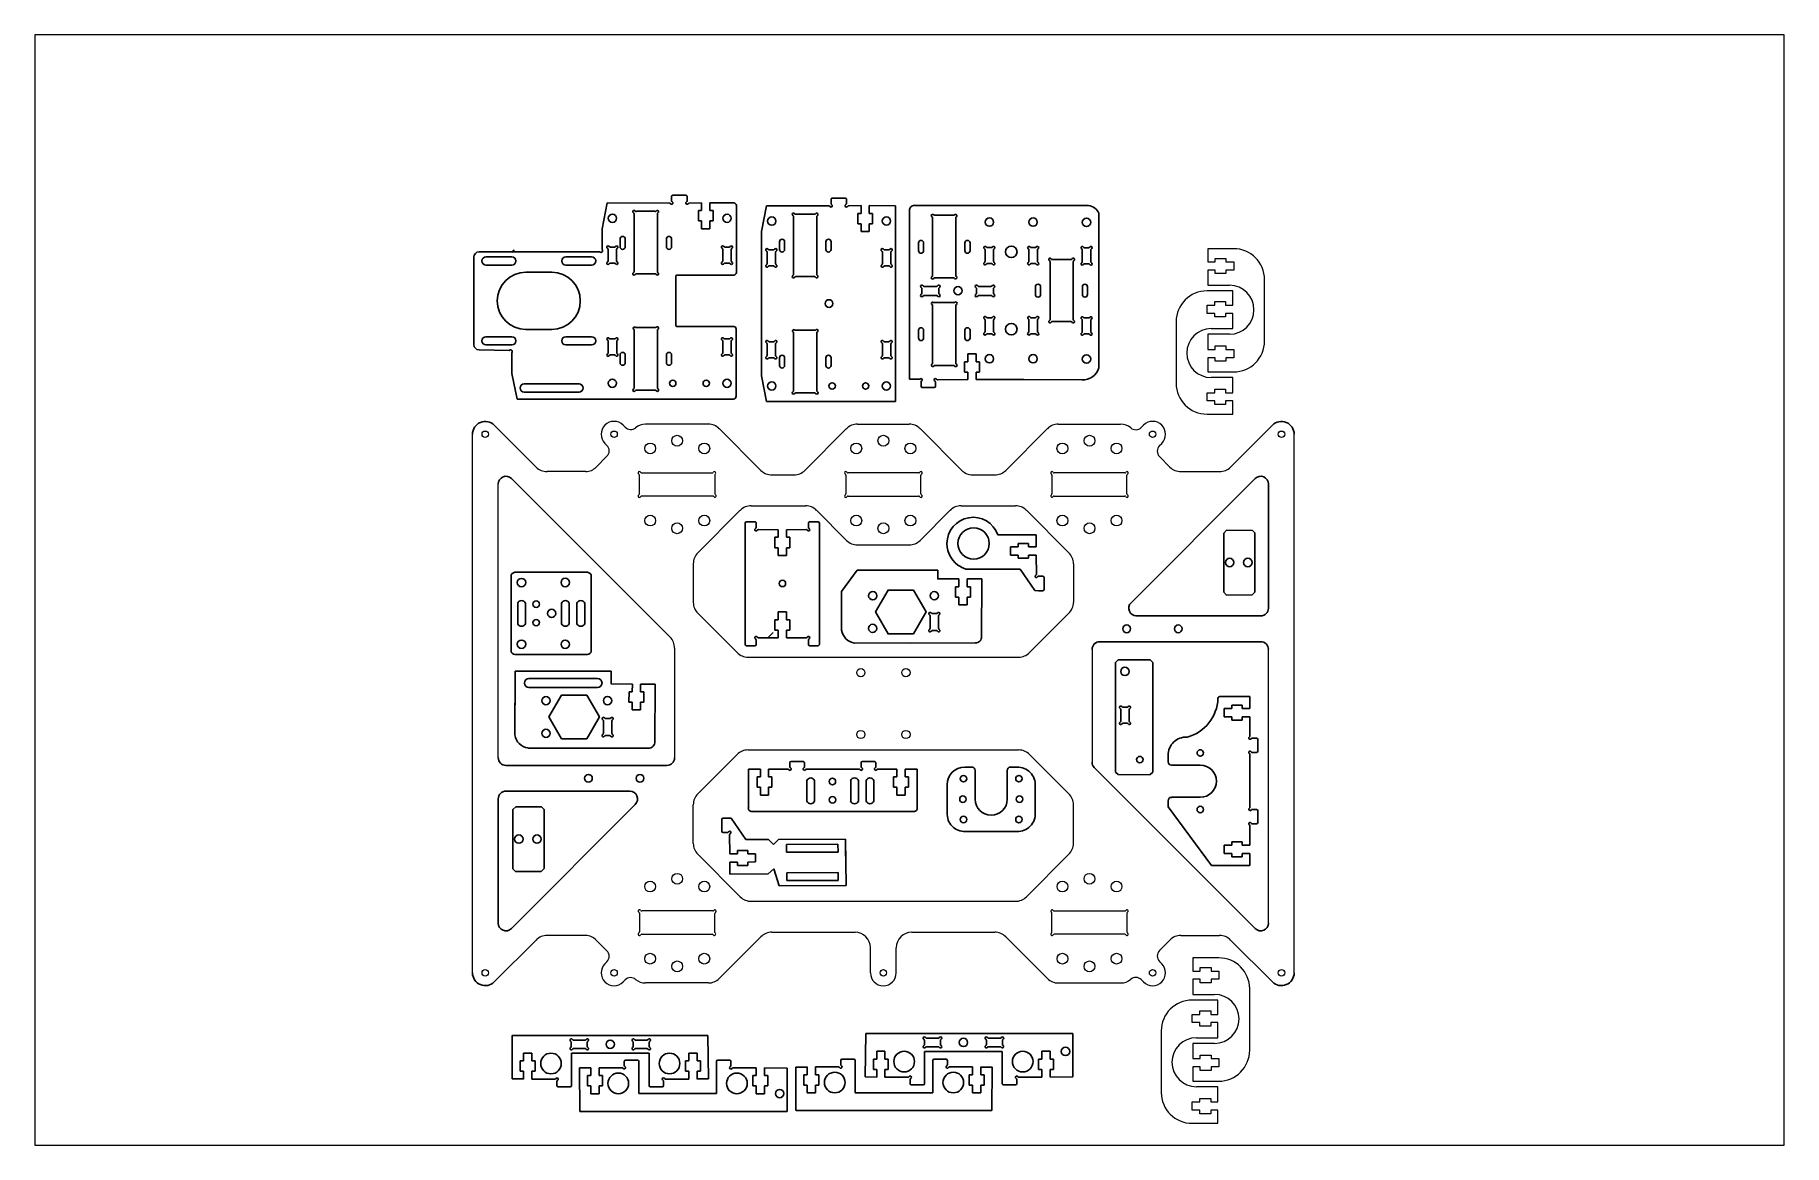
# Paper-space layout 'Layout2' of a CAD drawing. Header units: millimetres. Extents: x 40 to 364, y 26 to 231.
# The model-space entities are those that its viewports show. They can reach past a viewport. Long polylines and large blocks are cut down to what shows.
import ezdxf

# ---------------------------------------------------------------- set-up
doc = ezdxf.new("R2010")
doc.units = ezdxf.units.MM
doc.layers.add('WHITE', color=7, linetype='Continuous', true_color=0xffffff)

# ---------------------------------------------------------------- blocks, each defined once
blk = doc.blocks.new('dghjdhy')
at = {"layer": 'WHITE', "linetype": 'Continuous'}
for p, q in [((839.16, 436.97), (839.16, 438.54)), ((840.02, 439.4), (844.49, 439.4)), ((844.49, 436.1), (840.02, 436.1)), ((845.36, 438.54), (845.36, 436.97))]:
    blk.add_line(p, q, dxfattribs=at)
for centre, start, end in [((839.16, 439.4), 30.0002, 240), ((840.02, 439.9), 210.0002, 270), ((844.49, 439.9), 270, 330), ((845.36, 439.4), 300.0002, 150), ((839.16, 436.1), 120.0002, 330), ((838.66, 438.54), 0, 60), ((838.66, 436.97), 300.0002, 0), ((840.02, 435.6), 90, 150), ((844.49, 435.6), 30.0002, 90), ((845.36, 436.1), 210.0002, 60), ((845.86, 438.54), 120.0002, 180), ((845.86, 436.97), 180, 240)]:
    blk.add_arc(centre, 0.5, start, end, dxfattribs=at)
blk = doc.blocks.new('hhtj')
at = {"layer": 'WHITE', "linetype": 'Continuous'}
for p, q in [((817.96, 436.97), (817.96, 438.54)), ((818.82, 439.4), (823.29, 439.4)), ((823.29, 436.1), (818.82, 436.1)), ((824.16, 438.54), (824.16, 436.97))]:
    blk.add_line(p, q, dxfattribs=at)
for centre, start, end in [((817.96, 439.4), 30.0002, 240), ((818.82, 439.9), 210.0002, 270), ((823.29, 439.9), 270, 330), ((824.16, 439.4), 300.0002, 150), ((817.96, 436.1), 120.0002, 330), ((817.46, 438.54), 0, 60), ((817.46, 436.97), 300.0002, 0), ((818.82, 435.6), 90, 150), ((823.29, 435.6), 30.0002, 90), ((824.16, 436.1), 210.0002, 60), ((824.66, 438.54), 120.0002, 180), ((824.66, 436.97), 180, 240)]:
    blk.add_arc(centre, 0.5, start, end, dxfattribs=at)

msp = doc.modelspace()

# ---------------------------------------------------------------- linework, layer by layer
for p, q in [((767.12, 751.25), (765.12, 741.25)), ((767.12, 751.25), (765.12, 741.25)), ((803.78, 748.27), (803.78, 751.27)), ((803.78, 748.27), (803.78, 751.27)), ((806.99, 748.27), (806.99, 751.27)), ((806.99, 748.27), (806.99, 751.27)), ((828.98, 750.19), (826.98, 740.19)), ((828.98, 750.19), (826.98, 740.19)), ((865.63, 747.21), (865.63, 750.21)), ((865.63, 747.21), (865.63, 750.21)), ((868.85, 747.21), (868.85, 750.21)), ((868.85, 747.21), (868.85, 750.21)), ((878.98, 674.19), (878.98, 750.19)), ((878.98, 674.19), (878.98, 750.19)), ((765.12, 733.25), (765.12, 741.25)), ((765.12, 733.25), (765.12, 741.25)), ((826.98, 692.19), (826.98, 740.19)), ((826.98, 692.19), (826.98, 740.19)), ((772.12, 734.25), (772.12, 737.25)), ((772.12, 734.25), (772.12, 737.25)), ((774.12, 734.25), (774.12, 737.25)), ((774.12, 734.25), (774.12, 737.25)), ((790.12, 734.25), (790.12, 737.25)), ((790.12, 734.25), (790.12, 737.25)), ((792.12, 734.25), (792.12, 737.25)), ((792.12, 734.25), (792.12, 737.25)), ((833.98, 733.19), (833.98, 736.19)), ((833.98, 733.19), (833.98, 736.19)), ((835.98, 733.19), (835.98, 736.19)), ((835.98, 733.19), (835.98, 736.19)), ((851.98, 733.19), (851.98, 736.19)), ((851.98, 733.19), (851.98, 736.19)), ((853.98, 733.19), (853.98, 736.19)), ((853.98, 733.19), (853.98, 736.19)), ((887.93, 732.74), (887.93, 735.74)), ((889.93, 732.74), (889.93, 735.74)), ((905.93, 732.74), (905.93, 735.74)), ((907.93, 732.74), (907.93, 735.74)), ((731.06, 733.07), (730.11, 732.04)), ((731.06, 733.07), (730.11, 732.04)), ((933.31, 718.71), (933.31, 715.71)), ((935.31, 718.71), (935.31, 715.71)), ((951.52, 718.71), (951.52, 715.71)), ((953.52, 718.71), (953.52, 715.71)), ((887.93, 701.85), (887.93, 698.85)), ((889.93, 701.85), (889.93, 698.85)), ((905.93, 701.85), (905.93, 698.85)), ((907.93, 701.85), (907.93, 698.85)), ((730.12, 693.05), (730.12, 685.05)), ((730.12, 693.05), (730.12, 685.05)), ((772.12, 692.25), (772.12, 689.25)), ((772.12, 692.25), (772.12, 689.25)), ((774.12, 692.25), (774.12, 689.25)), ((774.12, 692.25), (774.12, 689.25)), ((790.12, 692.25), (790.12, 689.25)), ((790.12, 692.25), (790.12, 689.25)), ((792.12, 692.25), (792.12, 689.25)), ((792.12, 692.25), (792.12, 689.25)), ((826.98, 692.19), (826.98, 684.19)), ((826.98, 692.19), (826.98, 684.19)), ((833.98, 691.19), (833.98, 688.19)), ((833.98, 691.19), (833.98, 688.19)), ((835.98, 691.19), (835.98, 688.19)), ((835.98, 691.19), (835.98, 688.19)), ((851.98, 691.19), (851.98, 688.19)), ((851.98, 691.19), (851.98, 688.19)), ((853.98, 691.19), (853.98, 688.19)), ((853.98, 691.19), (853.98, 688.19)), ((907.12, 685.63), (907.12, 682.68)), ((910.34, 685.63), (910.34, 682.68)), ((732.12, 675.05), (730.12, 685.05)), ((732.12, 675.05), (730.12, 685.05)), ((828.98, 674.19), (826.98, 684.19)), ((828.98, 674.19), (826.98, 684.19)), ((895.37, 682.61), (907.12, 682.68)), ((910.34, 682.68), (928.86, 682.68)), ((828.98, 674.19), (878.98, 674.19)), ((828.98, 674.19), (878.98, 674.19)), ((820.69, 627.03), (820.69, 579.95)), ((820.69, 627.03), (820.69, 579.95)), ((821.19, 627.55), (824.44, 627.55)), ((821.19, 627.55), (824.44, 627.55)), ((824.93, 627.05), (824.93, 625.34)), ((824.93, 627.05), (824.93, 625.34)), ((845.23, 627.05), (845.23, 625.34)), ((845.23, 627.05), (845.23, 625.34)), ((848.97, 627.55), (845.72, 627.55)), ((848.97, 627.55), (845.72, 627.55)), ((849.47, 627.03), (849.47, 579.95)), ((849.47, 627.03), (849.47, 579.95)), ((833.46, 624.46), (825.8, 624.48)), ((833.46, 624.46), (825.8, 624.48)), ((833.46, 621.5), (833.46, 624.46)), ((833.46, 621.5), (833.46, 624.46)), ((836.7, 624.46), (844.36, 624.48)), ((836.7, 624.46), (844.36, 624.48)), ((836.7, 621.5), (836.7, 624.46)), ((836.7, 621.5), (836.7, 624.46)), ((933.59, 622.5), (918.73, 622.52)), ((930.65, 617.85), (933.61, 617.85)), ((933.59, 622.5), (933.61, 617.85)), ((1006.4, 623.14), (1007.49, 624.22)), ((1006.4, 623.14), (1007.49, 624.22)), ((1007.49, 624.22), (1017.51, 624.17)), ((1007.49, 624.22), (1017.51, 624.17)), ((1017.51, 624.17), (1018.47, 623.21)), ((1017.51, 624.17), (1018.47, 623.21)), ((930.65, 614.63), (933.61, 614.63)), ((864.14, 608.75), (858.11, 600.49)), ((903.63, 602.34), (903.63, 605.34)), ((903.63, 602.34), (903.63, 605.34)), ((904.46, 609.98), (906.33, 609.12)), ((906.33, 609.12), (927.33, 609.12)), ((906.85, 602.34), (906.85, 605.34)), ((906.85, 602.34), (906.85, 605.34)), ((912.45, 605.34), (912.44, 583.05)), ((912.45, 605.34), (912.44, 583.05)), ((927.33, 609.12), (933.03, 600.82)), ((858.11, 585.49), (858.11, 600.49)), ((858.11, 585.49), (858.11, 600.49)), ((934.55, 600.79), (933.03, 600.82)), ((1007.46, 599.1), (1006.4, 600.16)), ((1007.46, 599.1), (1006.4, 600.16)), ((1017.41, 599.2), (1007.46, 599.1)), ((1017.41, 599.2), (1007.46, 599.1)), ((1018.47, 600.25), (1017.41, 599.2)), ((1018.47, 600.25), (1017.41, 599.2)), ((833.46, 585.49), (833.46, 582.54)), ((833.46, 585.49), (833.46, 582.54)), ((836.7, 585.49), (836.7, 582.54)), ((836.7, 585.49), (836.7, 582.54)), ((821.19, 579.45), (824.44, 579.45)), ((821.19, 579.45), (824.44, 579.45)), ((824.93, 579.95), (824.93, 581.65)), ((824.93, 579.95), (824.93, 581.65)), ((833.46, 582.54), (825.8, 582.52)), ((833.46, 582.54), (825.8, 582.52)), ((836.7, 582.54), (844.36, 582.52)), ((836.7, 582.54), (844.36, 582.52)), ((845.23, 579.95), (845.23, 581.65)), ((845.23, 579.95), (845.23, 581.65)), ((848.97, 579.45), (845.72, 579.45)), ((848.97, 579.45), (845.72, 579.45)), ((909.95, 580.5), (863.15, 580.45)), ((909.95, 580.5), (885, 580.45)), ((964.4, 572.92), (965.45, 573.98)), ((964.4, 572.92), (965.45, 573.98)), ((977.82, 573.98), (965.45, 573.98)), ((977.82, 573.98), (965.45, 573.98)), ((978.87, 572.92), (977.82, 573.98)), ((978.87, 572.92), (977.82, 573.98)), ((731.31, 544.81), (731.36, 569.54)), ((731.31, 544.81), (731.36, 568.04)), ((776.87, 561.57), (776.88, 564.57)), ((776.87, 561.57), (776.88, 564.57)), ((780.09, 561.55), (780.1, 564.56)), ((780.09, 561.55), (780.1, 564.56)), ((785.6, 542.25), (785.7, 564.54)), ((785.6, 542.25), (785.7, 564.54)), ((1016.48, 559.72), (1005.25, 559.76)), ((1016.48, 559.72), (1016.5, 555.08)), ((1013.54, 555.08), (1016.5, 555.08)), ((1013.54, 551.86), (1016.5, 551.86)), ((783.1, 539.7), (736.33, 539.75)), ((783.1, 539.7), (736.33, 539.75)), ((821.92, 531.48), (821.9, 516.62)), ((821.92, 531.48), (821.9, 516.62)), ((821.92, 531.48), (826.57, 531.5)), ((821.92, 531.48), (826.57, 531.5)), ((826.57, 528.54), (826.57, 531.5)), ((826.57, 528.54), (826.57, 531.5)), ((829.78, 528.54), (829.78, 531.5)), ((829.78, 528.54), (829.78, 531.5)), ((879.57, 528.54), (879.57, 531.5)), ((879.57, 528.54), (879.57, 531.5)), ((887.43, 531.48), (882.79, 531.5)), ((887.43, 531.48), (882.79, 531.5)), ((882.79, 528.54), (882.79, 531.5)), ((882.79, 528.54), (882.79, 531.5)), ((887.43, 531.48), (887.45, 516.62)), ((887.43, 531.48), (887.45, 516.62)), ((908.6, 532.33), (905.91, 532.33)), ((965.43, 529.42), (964.4, 530.38)), ((965.43, 529.42), (964.4, 530.38)), ((977.84, 529.42), (978.87, 530.38)), ((977.84, 529.42), (978.87, 530.38)), ((899.05, 525.47), (899.05, 514.2)), ((933.25, 525.05), (933.25, 514.2)), ((965.49, 529.4), (977.84, 529.43)), ((965.49, 529.4), (977.84, 529.43)), ((730.54, 515.83), (731.62, 516.91)), ((730.54, 515.83), (731.62, 516.91)), ((731.62, 516.91), (741.64, 516.86)), ((731.62, 516.91), (741.64, 516.86)), ((741.64, 516.86), (742.6, 515.9)), ((741.64, 516.86), (742.6, 515.9)), ((813.72, 512.53), (815.24, 512.51)), ((820.97, 504.23), (815.24, 512.51)), ((823.32, 515.17), (886.03, 515.17)), ((823.32, 515.17), (886.03, 515.17)), ((820.97, 504.23), (829.66, 504.27)), ((831.67, 502.28), (829.66, 504.27)), ((833.66, 504.29), (831.67, 502.28)), ((859.66, 504.4), (833.66, 504.29)), ((856.67, 502.39), (836.67, 502.3)), ((836.67, 502.3), (836.7, 499.3)), ((856.7, 499.39), (856.67, 502.39)), ((859.77, 491.01), (859.66, 504.4)), ((859.81, 486.4), (859.66, 504.4)), ((905.92, 507.33), (926.38, 507.33)), ((817.68, 498.7), (814.72, 498.69)), ((836.7, 499.3), (856.7, 499.39)), ((1013.54, 502.07), (1016.5, 502.07)), ((1013.54, 498.86), (1016.5, 498.86)), ((1016.48, 494.21), (1016.5, 498.86)), ((731.59, 491.79), (730.54, 492.85)), ((731.59, 491.79), (730.54, 492.85)), ((741.55, 491.89), (731.59, 491.79)), ((741.55, 491.89), (731.59, 491.79)), ((742.6, 492.94), (741.55, 491.89)), ((742.6, 492.94), (741.55, 491.89)), ((817.69, 495.49), (814.73, 495.47)), ((814.77, 490.83), (814.73, 495.47)), ((814.77, 490.83), (829.63, 490.87)), ((831.76, 492.9), (829.63, 490.87)), ((831.76, 492.9), (833.81, 486.29)), ((836.77, 491.3), (856.77, 491.39)), ((836.8, 488.3), (836.77, 491.3)), ((856.77, 491.39), (856.8, 488.39)), ((1016.48, 494.21), (1001.62, 494.19)), ((833.81, 486.29), (859.81, 486.4)), ((856.8, 488.39), (836.8, 488.3)), ((730.38, 428.22), (806.24, 428.22)), ((730.38, 428.22), (806.24, 428.22)), ((867.44, 428.97), (947.87, 428.96)), ((867.44, 428.97), (947.87, 428.96)), ((947.87, 428.96), (947.88, 412.1)), ((947.87, 428.96), (947.88, 412.1)), ((753.24, 421.28), (753.22, 410.38)), ((753.24, 421.28), (753.22, 410.38)), ((783.38, 421.28), (783.4, 410.38)), ((783.38, 421.28), (783.4, 410.38)), ((890.31, 422.03), (890.29, 411.12)), ((890.31, 422.03), (890.29, 411.12)), ((920.44, 422.03), (920.46, 411.12)), ((920.44, 422.03), (920.46, 411.12)), ((734.64, 414.29), (734.64, 411.29)), ((734.64, 414.29), (734.64, 411.29)), ((737.85, 414.29), (737.85, 411.29)), ((737.85, 414.29), (737.85, 411.29)), ((760.77, 415.59), (756.35, 415.58)), ((760.77, 415.59), (756.35, 415.58)), ((760.77, 412.63), (760.77, 415.64)), ((760.77, 412.63), (760.77, 415.64)), ((763.99, 412.63), (763.99, 415.64)), ((763.99, 412.63), (763.99, 415.64)), ((779.38, 405.64), (779.36, 416.55)), ((779.38, 405.64), (779.36, 416.55)), ((798.77, 414.29), (798.77, 411.29)), ((798.77, 414.29), (798.77, 411.29)), ((801.98, 414.29), (801.98, 411.29)), ((801.98, 414.29), (801.98, 411.29)), ((809.51, 405.64), (809.53, 416.55)), ((809.51, 405.64), (809.53, 416.55)), ((824.9, 412.63), (824.9, 415.64)), ((824.9, 412.63), (824.9, 415.64)), ((828.12, 412.63), (828.12, 415.64)), ((828.12, 412.63), (828.12, 415.64)), ((828.12, 415.59), (836.96, 415.57)), ((828.12, 415.59), (836.96, 415.57)), ((836.94, 398.71), (836.96, 415.57)), ((836.94, 398.71), (836.96, 415.57)), ((844.77, 415.93), (840.35, 415.92)), ((844.77, 415.93), (840.35, 415.92)), ((844.77, 412.97), (844.77, 415.98)), ((844.77, 412.97), (844.77, 415.98)), ((847.99, 412.97), (847.99, 415.98)), ((847.99, 412.97), (847.99, 415.98)), ((863.38, 405.98), (863.35, 416.89)), ((863.38, 405.98), (863.35, 416.89)), ((871.7, 415.04), (871.7, 412.03)), ((871.7, 415.04), (871.7, 412.03)), ((874.92, 415.04), (874.92, 412.03)), ((874.92, 415.04), (874.92, 412.03)), ((893.51, 405.98), (893.53, 416.89)), ((893.51, 405.98), (893.53, 416.89)), ((908.9, 412.97), (908.9, 415.98)), ((908.9, 412.97), (908.9, 415.98)), ((912.12, 412.97), (912.12, 415.98)), ((912.12, 412.97), (912.12, 415.98)), ((912.12, 415.93), (916.54, 415.92)), ((912.12, 415.93), (916.54, 415.92)), ((935.83, 415.04), (935.83, 412.03)), ((935.83, 415.04), (935.83, 412.03)), ((939.05, 415.04), (939.05, 412.03)), ((939.05, 415.04), (939.05, 412.03)), ((734.64, 411.33), (730.22, 411.34)), ((734.64, 411.33), (730.22, 411.34)), ((801.98, 411.33), (806.4, 411.34)), ((801.98, 411.33), (806.4, 411.34)), ((871.7, 412.08), (867.28, 412.09)), ((871.7, 412.08), (867.28, 412.09)), ((939.05, 412.08), (947.88, 412.1)), ((939.05, 412.08), (947.88, 412.1)), ((756.51, 398.7), (836.94, 398.71)), ((756.51, 398.7), (836.94, 398.71)), ((840.51, 399.04), (916.38, 399.04)), ((840.51, 399.04), (916.38, 399.04))]:
    msp.add_line(p, q)
at = {"color": 7, "linetype": 'Continuous', "lineweight": 15}
for p, q in [((1000.25, 733.5), (1000.25, 728.4)), ((1010.25, 733.5), (1000.25, 733.5)), ((1000.25, 728.4), (1003.05, 728.4)), ((1003.05, 729.75), (1007.25, 729.75)), ((1003.05, 728.4), (1003.05, 729.75)), ((1007.25, 729.75), (1007.25, 728.39)), ((1007.25, 728.39), (1010.25, 728.4)), ((1010.25, 728.4), (1010.25, 725.2)), ((1003.05, 725.2), (1000.25, 725.2)), ((1000.25, 725.2), (1000.25, 719.3)), ((1003.05, 723.85), (1003.05, 725.2)), ((1007.25, 723.85), (1003.05, 723.85)), ((1007.25, 725.2), (1007.25, 723.85)), ((1010.25, 725.2), (1007.25, 725.2)), ((1022.25, 697.67), (1022.25, 722.21)), ((1009.92, 717.14), (999.92, 717.14)), ((1000.25, 719.3), (1008.62, 719.3)), ((1002.92, 712.95), (1007.12, 712.95)), ((1002.92, 711.6), (1002.92, 712.95)), ((1007.12, 712.95), (1007.12, 711.6)), ((1009.92, 711.6), (1009.92, 717.14)), ((999.92, 711.6), (1002.92, 711.6)), ((999.92, 708.4), (999.92, 711.6)), ((1002.92, 708.4), (999.92, 708.4)), ((1002.92, 707.05), (1002.92, 708.4)), ((1007.12, 707.05), (1002.92, 707.05)), ((1007.12, 711.6), (1009.92, 711.6)), ((1007.12, 708.4), (1007.12, 707.05)), ((1009.92, 708.4), (1007.12, 708.4)), ((1009.92, 702.5), (1009.92, 708.4)), ((987.92, 705.14), (987.92, 680.6)), ((1000.25, 700.3), (1000.25, 694.4)), ((1008.62, 700.3), (1000.25, 700.3)), ((1001.55, 702.5), (1009.92, 702.5)), ((1000.25, 694.4), (1003.05, 694.4)), ((1003.05, 695.75), (1007.25, 695.75)), ((1003.05, 694.4), (1003.05, 695.75)), ((1007.25, 695.75), (1007.25, 694.4)), ((1007.25, 694.4), (1010.25, 694.4)), ((1010.25, 694.4), (1010.25, 691.2)), ((1000.25, 691.2), (1000.25, 685.67)), ((1003.05, 691.2), (1000.25, 691.2)), ((1000.25, 685.67), (1010.25, 685.67)), ((1003.05, 689.85), (1003.05, 691.2)), ((1007.25, 689.85), (1003.05, 689.85)), ((1010.25, 691.2), (1007.25, 691.2)), ((1007.25, 691.2), (1007.25, 689.85)), ((1009.92, 683.5), (1001.55, 683.5)), ((1002.92, 678.95), (1007.12, 678.95)), ((1002.92, 677.6), (1002.92, 678.95)), ((1007.12, 678.95), (1007.12, 677.6)), ((1009.92, 677.6), (1009.92, 683.5)), ((999.92, 677.6), (1002.92, 677.6)), ((999.92, 674.4), (999.92, 677.6)), ((1002.92, 674.42), (999.92, 674.4)), ((1002.92, 673.05), (1002.92, 674.42)), ((1007.12, 673.05), (1002.92, 673.05)), ((1007.12, 677.6), (1009.92, 677.6)), ((1007.12, 674.4), (1007.12, 673.05)), ((1009.92, 674.4), (1007.12, 674.4)), ((1009.92, 669.31), (1009.92, 674.4)), ((806.38, 665.42), (782, 665.42)), ((864.27, 665.42), (884.3, 665.42)), ((942.2, 665.42), (966.38, 665.42)), ((999.92, 669.31), (1009.92, 669.31)), ((714.84, 452.5), (714.84, 661.5)), ((723.29, 665), (739.53, 648.75)), ((774.13, 664.23), (773.32, 665.03)), ((826.79, 647.49), (810.62, 663.67)), ((860.03, 663.67), (843.86, 647.49)), ((888.55, 663.67), (904.72, 647.49)), ((921.79, 647.49), (937.96, 663.67)), ((975.25, 665.03), (974.36, 664.13)), ((1025.29, 665), (1009.05, 648.75)), ((1033.74, 452.5), (1033.74, 661.5)), ((767.03, 652.94), (762.85, 648.75)), ((766.25, 657.96), (767.03, 657.18)), ((981.45, 657.08), (982.32, 657.96)), ((981.45, 652.84), (985.53, 648.75)), ((758.8, 647), (743.77, 647)), ((779.64, 638.36), (779.64, 645.63)), ((780.5, 646.5), (807.87, 646.5)), ((808.94, 645.78), (808.94, 638.44)), ((831.03, 645.73), (839.61, 645.73)), ((859.74, 645.63), (859.74, 638.36)), ((887.97, 646.5), (860.6, 646.5)), ((888.84, 638.36), (888.84, 645.63)), ((908.96, 645.73), (917.54, 645.73)), ((939.74, 645.63), (939.74, 638.44)), ((967.97, 646.5), (940.6, 646.5)), ((968.84, 638.36), (968.84, 645.63)), ((989.77, 647), (1004.8, 647)), ((724.84, 536), (724.84, 642.2)), ((791.53, 582.75), (729.96, 644.32)), ((1018.62, 644.32), (970.41, 596.12)), ((808.12, 637.5), (780.5, 637.5)), ((818.76, 631.98), (802.28, 615.49)), ((823.01, 633.73), (844.14, 633.73)), ((860.03, 620.33), (848.38, 631.98)), ((860.6, 637.5), (887.97, 637.5)), ((888.55, 620.33), (900.2, 631.98)), ((904.44, 633.73), (925.57, 633.73)), ((929.81, 631.98), (946.3, 615.49)), ((940.55, 637.5), (967.97, 637.5)), ((864.27, 618.57), (884.3, 618.57)), ((800.52, 611.25), (800.52, 596.25)), ((948.06, 611.25), (948.06, 596.25)), ((817.53, 576.75), (802.28, 592.01)), ((931.05, 576.75), (946.3, 592.01)), ((793.29, 578.51), (793.29, 535.43)), ((955.29, 578), (955.29, 533.65)), ((1023.74, 471.79), (1023.74, 578)), ((821.77, 575), (926.8, 575)), ((817.53, 537.24), (802.28, 521.98)), ((821.77, 539), (926.8, 539)), ((931.05, 537.24), (946.3, 521.98)), ((1018.62, 469.67), (956.17, 532.12)), ((729.96, 469.67), (778.01, 517.88)), ((800.52, 502.74), (800.52, 517.74)), ((948.06, 502.74), (948.06, 517.74)), ((818.76, 482.01), (802.28, 498.5)), ((929.81, 482.01), (946.3, 498.5)), ((779.64, 475.63), (779.64, 468.36)), ((808.12, 476.5), (780.5, 476.5)), ((808.94, 468.21), (808.94, 475.55)), ((823.01, 480.26), (925.57, 480.26)), ((939.74, 468.36), (939.74, 475.55)), ((940.55, 476.5), (967.97, 476.5)), ((968.84, 475.63), (968.84, 468.36)), ((723.29, 449), (739.53, 465.24)), ((758.8, 467), (743.77, 467)), ((767.03, 461.05), (762.85, 465.24)), ((780.5, 467.5), (807.87, 467.5)), ((826.79, 466.5), (810.62, 450.33)), ((831.03, 468.26), (863.29, 468.26)), ((869.29, 452.5), (869.29, 462.26)), ((879.29, 452.5), (879.29, 462.26)), ((885.29, 468.26), (917.54, 468.26)), ((921.79, 466.5), (937.96, 450.33)), ((967.97, 467.5), (940.6, 467.5)), ((981.45, 461.15), (985.53, 465.24)), ((989.77, 467), (1004.8, 467)), ((1025.29, 449), (1009.05, 465.24)), ((767.03, 456.81), (766.25, 456.03)), ((982.32, 456.03), (981.45, 456.91)), ((994.46, 458.3), (994.46, 453.21)), ((1004.46, 458.3), (994.46, 458.3)), ((773.32, 448.96), (774.13, 449.77)), ((806.38, 448.57), (782, 448.57)), ((942.2, 448.57), (966.38, 448.57)), ((974.36, 449.86), (975.25, 448.96)), ((994.46, 453.21), (997.26, 453.21)), ((997.26, 450.01), (994.46, 450.01)), ((994.46, 450.01), (994.46, 444.11)), ((997.26, 454.56), (1001.46, 454.56)), ((997.26, 453.21), (997.26, 454.56)), ((997.26, 448.66), (997.26, 450.01)), ((1001.46, 448.66), (997.26, 448.66)), ((1001.46, 454.56), (1001.46, 453.19)), ((1001.46, 453.19), (1004.46, 453.21)), ((1001.46, 450.01), (1001.46, 448.66)), ((1004.46, 450.01), (1001.46, 450.01)), ((1004.46, 453.21), (1004.46, 450.01)), ((1004.14, 441.94), (994.14, 441.94)), ((994.46, 444.11), (1002.83, 444.11)), ((1004.14, 436.4), (1004.14, 441.94)), ((1016.46, 422.47), (1016.46, 447.01)), ((994.14, 436.4), (997.14, 436.4)), ((994.14, 433.2), (994.14, 436.4)), ((997.14, 437.75), (1001.34, 437.75)), ((997.14, 436.4), (997.14, 437.75)), ((1001.34, 437.75), (1001.34, 436.4)), ((1001.34, 436.4), (1004.14, 436.4)), ((982.14, 429.94), (982.14, 405.4)), ((997.14, 433.2), (994.14, 433.2)), ((997.14, 431.85), (997.14, 433.2)), ((1001.34, 431.85), (997.14, 431.85)), ((1001.34, 433.2), (1001.34, 431.85)), ((1004.14, 433.2), (1001.34, 433.2)), ((1004.14, 427.3), (1004.14, 433.2)), ((994.46, 425.11), (994.46, 419.21)), ((1002.83, 425.11), (994.46, 425.11)), ((995.77, 427.3), (1004.14, 427.3)), ((994.46, 419.21), (997.26, 419.21)), ((994.46, 416.01), (994.46, 410.47)), ((997.26, 416.01), (994.46, 416.01)), ((997.26, 420.56), (1001.46, 420.56)), ((997.26, 419.21), (997.26, 420.56)), ((997.26, 414.66), (997.26, 416.01)), ((1001.46, 414.66), (997.26, 414.66)), ((1001.46, 420.56), (1001.46, 419.21)), ((1001.46, 419.21), (1004.46, 419.21)), ((1004.46, 416.01), (1001.46, 416.01)), ((1001.46, 416.01), (1001.46, 414.66)), ((1004.46, 419.21), (1004.46, 416.01)), ((994.46, 410.47), (1004.46, 410.47)), ((1004.14, 408.3), (995.77, 408.3)), ((1004.14, 402.4), (1004.14, 408.3)), ((994.14, 402.4), (997.14, 402.4)), ((994.14, 399.2), (994.14, 402.4)), ((997.14, 403.75), (1001.34, 403.75)), ((997.14, 402.4), (997.14, 403.75)), ((1001.34, 403.75), (1001.34, 402.4)), ((1001.34, 402.4), (1004.14, 402.4)), ((997.14, 399.22), (994.14, 399.2)), ((994.14, 394.11), (1004.14, 394.11)), ((997.14, 397.85), (997.14, 399.22)), ((1001.34, 397.85), (997.14, 397.85)), ((1001.34, 399.2), (1001.34, 397.85)), ((1004.14, 399.2), (1001.34, 399.2)), ((1004.14, 394.11), (1004.14, 399.2))]:
    msp.add_line(p, q, dxfattribs=at)
at = {"linetype": 'ByBlock'}
for p, q in [((720.08, 730.35), (730.09, 730.35)), ((720.08, 730.35), (730.09, 730.35)), ((720.08, 727.15), (730.09, 727.15)), ((720.08, 727.15), (730.09, 727.15)), ((761.08, 730.35), (751.08, 730.35)), ((761.08, 730.35), (751.08, 730.35)), ((761.08, 727.15), (751.08, 727.15)), ((761.08, 727.15), (751.08, 727.15)), ((745.58, 724.35), (735.58, 724.35)), ((745.58, 724.35), (735.58, 724.35)), ((720.08, 699.35), (730.09, 699.35)), ((720.08, 699.35), (730.09, 699.35)), ((745.58, 702.15), (735.58, 702.15)), ((745.58, 702.15), (735.58, 702.15)), ((761.08, 699.35), (751.08, 699.35)), ((761.08, 699.35), (751.08, 699.35)), ((720.08, 696.15), (730.09, 696.15)), ((720.08, 696.15), (730.09, 696.15)), ((761.08, 696.15), (751.08, 696.15)), ((761.08, 696.15), (751.08, 696.15)), ((756.18, 681.03), (734.89, 681.03)), ((756.18, 681.03), (734.89, 681.03)), ((888.48, 682.86), (884.43, 682.85)), ((732.12, 675.05), (816.15, 675.05)), ((732.12, 675.05), (816.15, 675.05)), ((734.89, 677.83), (756.18, 677.83)), ((734.89, 677.83), (756.18, 677.83)), ((964.4, 572.92), (964.4, 530.38)), ((964.4, 572.92), (964.4, 530.38)), ((978.87, 572.92), (978.87, 530.38)), ((978.87, 572.92), (978.87, 530.38)), ((752.36, 566.72), (736.74, 566.72)), ((752.36, 566.72), (736.74, 566.72)), ((763.36, 566.72), (747.74, 566.72)), ((763.36, 566.72), (747.74, 566.72)), ((736.74, 563.22), (752.36, 563.22)), ((736.74, 563.22), (752.36, 563.22)), ((747.74, 563.22), (763.36, 563.22)), ((747.74, 563.22), (763.36, 563.22)), ((984.87, 536.9), (984.87, 534.4)), ((906.1, 532.33), (908.6, 532.33)), ((909.9, 519.92), (909.9, 531.02)), ((922.4, 519.92), (922.4, 531.02)), ((926.19, 532.33), (923.69, 532.33)), ((997.29, 533.11), (986.18, 533.11)), ((984.87, 516.81), (984.87, 519.31)), ((984.87, 516.9), (1001.62, 494.19)), ((997.29, 520.61), (986.18, 520.61))]:
    msp.add_line(p, q, dxfattribs=at)
at = {"color": 7, "linetype": 'Continuous'}
for p, q in [((1023.74, 642.2), (1023.74, 594)), ((972.23, 591), (1020.74, 591)), ((958.29, 581), (1020.74, 581)), ((727.84, 533), (790.29, 533)), ((727.84, 523), (775.88, 523)), ((724.84, 520), (724.84, 471.79))]:
    msp.add_line(p, q, dxfattribs=at)
for points in [[(791.26, 751.22), (767.12, 751.25)], [(791.26, 751.22), (767.12, 751.25)], [(803.78, 751.27), (798.99, 751.22)], [(803.78, 751.27), (798.99, 751.22)], [(816.22, 751.25), (806.99, 751.27)], [(816.22, 751.25), (806.99, 751.27)], [(817.26, 724.28), (817.26, 750.23)], [(817.26, 724.28), (817.26, 750.23)], [(853.11, 750.16), (828.98, 750.19)], [(853.11, 750.16), (828.98, 750.19)], [(865.63, 750.21), (860.84, 750.16)], [(865.63, 750.21), (860.84, 750.16)], [(878.98, 750.19), (868.85, 750.21)], [(878.98, 750.19), (868.85, 750.21)], [(884.42, 748.24), (884.43, 682.85)], [(931.44, 750.24), (886.42, 750.32)], [(953.95, 750.2), (908.93, 750.28)], [(957.95, 747.24), (957.95, 717.24)], [(957.95, 732.24), (957.95, 702.24)], [(793.74, 704.01), (793.74, 722.58)], [(793.74, 704.01), (793.74, 722.58)], [(816.24, 723.28), (794.44, 723.28)], [(816.24, 723.28), (794.44, 723.28)], [(957.95, 717.24), (957.95, 687.24)], [(816.25, 703.26), (794.44, 703.26)], [(816.25, 703.26), (794.44, 703.26)], [(817.12, 676.32), (817.12, 702.38)], [(817.12, 676.32), (817.12, 702.38)], [(894.01, 679.61), (889.42, 679.61)], [(951.37, 682.64), (910.34, 682.68)], [(1006.4, 600.16), (1006.4, 623.14)], [(1006.4, 600.16), (1006.4, 623.14)], [(1018.47, 600.25), (1018.47, 623.21)], [(1018.47, 600.25), (1018.47, 623.21)], [(933.61, 614.63), (933.68, 607.25)], [(731.88, 607.98), (752.88, 607.98)], [(731.88, 607.98), (758.88, 607.98)], [(760.88, 606.98), (760.88, 576.98)], [(760.88, 606.98), (760.88, 576.98)], [(895.42, 608.77), (864.14, 608.75)], [(895.42, 608.77), (872.41, 608.75)], [(903.63, 605.34), (895.42, 605.34), (895.42, 608.77)], [(903.63, 605.34), (895.42, 605.34), (895.42, 608.77)], [(906.85, 605.34), (912.45, 605.34)], [(906.85, 605.34), (912.45, 605.34)], [(936.68, 605.88), (936.68, 601.29)], [(732.38, 587.98), (732.38, 595.98)], [(732.38, 587.98), (732.38, 595.98)], [(735.38, 587.98), (735.38, 595.98)], [(735.38, 587.98), (735.38, 595.98)], [(749.38, 587.98), (749.38, 595.98)], [(749.38, 587.98), (749.38, 595.98)], [(752.38, 587.98), (752.38, 595.98)], [(752.38, 587.98), (752.38, 595.98)], [(755.38, 587.98), (755.38, 595.98)], [(755.38, 587.98), (755.38, 595.98)], [(758.38, 587.98), (758.38, 595.98)], [(758.38, 587.98), (758.38, 595.98)], [(731.88, 575.98), (752.88, 575.98)], [(731.88, 575.98), (758.88, 575.98)], [(768.68, 569.51), (731.36, 569.54)], [(776.88, 564.57), (768.67, 564.6), (768.68, 569.51)], [(776.88, 564.57), (768.67, 564.6), (768.68, 568.01)], [(780.1, 564.56), (785.7, 564.54)], [(780.1, 564.56), (785.7, 564.54)], [(1016.5, 551.86), (1016.58, 544.47)], [(1019.58, 543.11), (1019.57, 538.52)], [(1016.58, 537.15), (1016.58, 526.94)], [(829.78, 531.5), (837.17, 531.57)], [(829.78, 531.5), (837.17, 531.57)], [(838.54, 534.57), (843.12, 534.57)], [(838.54, 534.57), (843.12, 534.57)], [(844.5, 531.57), (854.7, 531.57)], [(844.5, 531.57), (854.7, 531.57)], [(864.85, 531.57), (854.65, 531.57)], [(864.85, 531.57), (854.65, 531.57)], [(870.82, 534.57), (866.23, 534.57)], [(870.82, 534.57), (866.23, 534.57)], [(879.57, 531.5), (872.18, 531.57)], [(879.57, 531.5), (872.18, 531.57)], [(844.61, 527.13), (844.61, 519.13)], [(844.61, 527.13), (844.61, 519.13)], [(847.61, 527.13), (847.61, 519.13)], [(847.61, 527.13), (847.61, 519.13)], [(861.61, 527.13), (861.61, 519.13)], [(861.61, 527.13), (861.61, 519.13)], [(864.61, 527.13), (864.61, 519.13)], [(864.61, 527.13), (864.61, 519.13)], [(867.61, 527.13), (867.61, 519.13)], [(867.61, 527.13), (867.61, 519.13)], [(870.61, 527.13), (870.61, 519.13)], [(870.61, 527.13), (870.61, 519.13)], [(1016.58, 516.79), (1016.58, 526.99)], [(742.6, 492.94), (742.6, 515.9)], [(742.6, 492.94), (742.6, 515.9)], [(730.54, 492.85), (730.54, 515.83)], [(730.54, 492.85), (730.54, 515.83)], [(811.61, 507.43), (811.59, 512.02)], [(1016.5, 502.07), (1016.58, 509.46)], [(1019.58, 510.83), (1019.57, 515.41)], [(814.72, 498.69), (814.61, 506.08)], [(730.26, 428.11), (730.22, 411.34)], [(730.26, 428.11), (730.22, 411.34)], [(806.24, 428.22), (806.4, 411.34)], [(806.24, 428.22), (806.4, 411.34)], [(867.44, 428.97), (867.28, 412.09)], [(867.44, 428.97), (867.28, 412.09)], [(753.24, 421.28), (783.38, 421.28)], [(753.24, 421.28), (783.38, 421.28)], [(890.31, 422.03), (920.44, 422.03)], [(890.31, 422.03), (920.44, 422.03)], [(756.51, 398.7), (756.35, 415.58)], [(756.51, 398.7), (756.35, 415.58)], [(772.89, 415.68), (763.99, 415.64)], [(772.89, 415.68), (763.99, 415.64)], [(774.26, 418.68), (778.85, 418.68)], [(774.26, 418.68), (778.85, 418.68)], [(814.63, 418.68), (810.04, 418.68)], [(814.63, 418.68), (810.04, 418.68)], [(816, 415.68), (824.9, 415.64)], [(816, 415.68), (824.9, 415.64)], [(840.39, 399.16), (840.35, 415.92)], [(840.39, 399.16), (840.35, 415.92)], [(856.89, 416.02), (847.99, 415.98)], [(856.89, 416.02), (847.99, 415.98)], [(858.26, 419.02), (862.85, 419.02)], [(858.26, 419.02), (862.85, 419.02)], [(898.63, 419.02), (894.04, 419.02)], [(898.63, 419.02), (894.04, 419.02)], [(899.99, 416.02), (908.9, 415.98)], [(899.99, 416.02), (908.9, 415.98)], [(916.38, 399.04), (916.54, 415.92)], [(916.38, 399.04), (916.54, 415.92)], [(746.76, 411.24), (737.85, 411.29)], [(746.76, 411.24), (737.85, 411.29)], [(748.13, 408.24), (752.71, 408.25)], [(748.13, 408.24), (752.71, 408.25)], [(788.49, 408.24), (783.91, 408.25)], [(788.49, 408.24), (783.91, 408.25)], [(789.86, 411.24), (798.77, 411.29)], [(789.86, 411.24), (798.77, 411.29)], [(883.82, 411.99), (874.92, 412.03)], [(883.82, 411.99), (874.92, 412.03)], [(885.19, 408.99), (889.78, 408.99)], [(885.19, 408.99), (889.78, 408.99)], [(925.56, 408.99), (920.97, 408.99)], [(925.56, 408.99), (920.97, 408.99)], [(926.92, 411.99), (935.83, 412.03)], [(926.92, 411.99), (935.83, 412.03)], [(779.38, 405.64), (809.51, 405.64)], [(779.38, 405.64), (809.51, 405.64)], [(863.38, 405.98), (893.51, 405.98)], [(863.38, 405.98), (893.51, 405.98)]]:
    msp.add_lwpolyline(points)
msp.add_lwpolyline([(729.88, 576.98), (729.88, 606.98)], close=True)
msp.add_lwpolyline([(729.88, 576.98), (729.88, 606.98)], close=True)
at = {"color": 7}
for points in [[(885.98, 584.04), (890.89, 592.54), (885.98, 601.04), (876.16, 601.04), (871.26, 592.54), (876.16, 584.04)], [(759.2, 543.31), (764.11, 551.81), (759.2, 560.31), (749.39, 560.31), (744.48, 551.81), (749.39, 543.31)]]:
    msp.add_lwpolyline(points, close=True, dxfattribs=at)
for centre, radius in [((769.15, 745.29), 1.61), ((769.15, 745.29), 1.61), ((813.64, 745.29), 1.6), ((813.64, 745.29), 1.6), ((813.64, 745.29), 1.6), ((813.64, 745.29), 1.6), ((813.64, 745.29), 1.6), ((813.64, 745.29), 1.6), ((813.64, 745.29), 1.6), ((813.64, 745.29), 1.6), ((831, 744.22), 1.61), ((831, 744.22), 1.61), ((875.49, 744.23), 1.6), ((875.49, 744.23), 1.6), ((875.49, 744.23), 1.6), ((875.49, 744.23), 1.6), ((875.49, 744.23), 1.6), ((875.49, 744.23), 1.6), ((875.49, 744.23), 1.6), ((875.49, 744.23), 1.6), ((915.46, 743.81), 1.63), ((932.4, 743.81), 1.63), ((953.12, 743.72), 1.63), ((923.93, 732.28), 2.24), ((853.2, 712.22), 1.5), ((923.93, 702.28), 2.24), ((915.46, 690.78), 1.63), ((932.4, 690.78), 1.63), ((953.12, 690.69), 1.63), ((769.13, 681.28), 1.61), ((769.13, 681.28), 1.61), ((813.62, 681.26), 1.6), ((813.62, 681.26), 1.6), ((830.98, 680.22), 1.61), ((830.98, 680.22), 1.61), ((875.47, 680.2), 1.6), ((875.47, 680.2), 1.6), ((909.33, 619.12), 6.08), ((1008.69, 611.73), 1.63), ((1008.69, 611.73), 1.63), ((1015.74, 611.73), 1.63), ((1015.74, 611.73), 1.63), ((733.86, 603.93), 1.62), ((733.86, 603.93), 1.62), ((750.84, 603.97), 1.62), ((750.84, 603.97), 1.62), ((894.06, 598.86), 1.62), ((894.06, 598.86), 1.62), ((733.86, 580.03), 1.62), ((733.86, 580.03), 1.62), ((750.84, 579.99), 1.62), ((750.84, 579.99), 1.62), ((968.04, 569.46), 1.63), ((968.04, 569.46), 1.63), ((767.28, 558.13), 1.62), ((767.28, 558.13), 1.62), ((854.52, 526.74), 1.25), ((854.56, 519.65), 1.25), ((905.17, 519.9), 1.25), ((927.12, 519.9), 1.25), ((732.83, 504.42), 1.63), ((732.83, 504.42), 1.63), ((739.88, 504.42), 1.63), ((739.88, 504.42), 1.63), ((745.31, 417.32), 4.01), ((745.31, 417.32), 4.01), ((768.31, 424.77), 1.62), ((768.31, 424.77), 1.62), ((791.31, 417.32), 4.01), ((791.31, 417.32), 4.01), ((882.37, 418.07), 4.01), ((882.37, 418.07), 4.01), ((905.37, 425.51), 1.62), ((905.37, 425.51), 1.62), ((905.37, 425.51), 1.62), ((905.37, 425.51), 1.62), ((928.38, 418.07), 4.01), ((928.38, 418.07), 4.01), ((944.97, 422.03), 1.63), ((944.97, 422.03), 1.63), ((771.44, 409.6), 4.01), ((771.44, 409.6), 4.01), ((817.45, 409.6), 4.01), ((817.45, 409.6), 4.01), ((834.05, 405.64), 1.63), ((834.05, 405.64), 1.63), ((855.44, 409.94), 4.01), ((855.44, 409.94), 4.01), ((901.45, 409.94), 4.01), ((901.45, 409.94), 4.01)]:
    msp.add_circle(centre, radius)
at = {"color": 7, "linetype": 'Continuous'}
for centre, radius in [((792.56, 681.26), 1.25), ((805.56, 681.26), 1.25), ((854.42, 680.23), 1.25), ((867.42, 680.23), 1.25), ((870.18, 598.83), 1.6), ((870.12, 586.16), 1.6), ((968.74, 586), 1.5), ((988.74, 586), 1.5), ((743.35, 558.13), 1.6), ((743.35, 545.43), 1.6), ((759.84, 528), 1.5), ((779.84, 528), 1.5)]:
    msp.add_circle(centre, radius, dxfattribs=at)
at = {"color": 7, "linetype": 'Continuous', "lineweight": 15}
for centre, radius in [((719.79, 661.5), 1.25), ((769.79, 661.5), 1.25), ((794.27, 659), 2.1), ((874.31, 659), 2.1), ((954.31, 659), 2.1), ((978.79, 661.5), 1.25), ((1028.79, 661.5), 1.25), ((783.8, 656), 2.1), ((804.8, 656), 2.1), ((863.79, 656), 2.1), ((884.79, 656), 2.1), ((943.78, 656), 2.1), ((964.78, 656), 2.1), ((783.8, 628), 2.1), ((794.27, 625), 2.1), ((804.8, 628), 2.1), ((863.79, 628), 2.1), ((874.31, 625), 2.1), ((884.79, 628), 2.1), ((943.78, 628), 2.1), ((954.31, 625), 2.1), ((964.78, 628), 2.1), ((865.54, 569), 1.6), ((883.04, 569), 1.6), ((865.54, 545), 1.6), ((883.04, 545), 1.6), ((794.29, 489), 2.1), ((954.29, 489), 2.1), ((783.79, 486), 2.1), ((804.79, 486), 2.1), ((943.79, 486), 2.1), ((964.79, 486), 2.1), ((783.79, 458), 2.1), ((794.29, 455), 2.1), ((804.79, 458), 2.1), ((943.79, 458), 2.1), ((954.29, 455), 2.1), ((964.79, 458), 2.1), ((719.79, 452.5), 1.25), ((769.79, 452.5), 1.25), ((874.29, 452.5), 1.25), ((978.79, 452.5), 1.25), ((1028.79, 452.5), 1.25)]:
    msp.add_circle(centre, radius, dxfattribs=at)
at = {"color": 7}
for centre, radius in [((835.12, 603.61), 1.25), ((739.54, 595.57), 1.25), ((745.55, 591.98), 1.6), ((739.54, 588.39), 1.25), ((973.81, 535.24), 1.25), ((997.29, 537.83), 1.25), ((905.38, 527.84), 1.25), ((926.91, 527.84), 1.25), ((997.29, 515.89), 1.25), ((905.38, 511.99), 1.25), ((926.91, 511.99), 1.25)]:
    msp.add_circle(centre, radius, dxfattribs=at)
for centre, radius, start, end in [((816.14, 750.13), 1.13, 5.06222, 86.07056), ((816.14, 750.13), 1.13, 5.06222, 86.07056), ((886.37, 748.38), 1.95, 88.48983, 184.08494), ((953.27, 745.11), 5.14, 24.52156, 82.32445), ((764.62, 732.75), 0.707, 225, 45), ((764.62, 732.75), 0.707, 225, 45), ((773.12, 737.25), 1, 0, 180), ((773.12, 737.25), 1, 0, 180), ((773.12, 734.25), 1, 180, 0), ((773.12, 734.25), 1, 180, 0), ((791.12, 737.25), 1, 0, 180), ((791.12, 737.25), 1, 0, 180), ((791.12, 734.25), 1, 180, 0), ((791.12, 734.25), 1, 180, 0), ((834.98, 736.19), 1, 0, 180), ((834.98, 736.19), 1, 0, 180), ((834.98, 733.19), 1, 180, 0), ((834.98, 733.19), 1, 180, 0), ((852.98, 736.19), 1, 0, 180), ((852.98, 736.19), 1, 0, 180), ((852.98, 733.19), 1, 180, 0), ((852.98, 733.19), 1, 180, 0), ((888.93, 735.74), 1, 0, 180), ((906.93, 735.74), 1, 0, 180), ((888.93, 732.74), 1, 180, 0), ((906.93, 732.74), 1, 180, 0), ((794.32, 722.7), 0.595, 78.49306, 191.71491), ((794.32, 722.7), 0.595, 78.49306, 191.71491), ((816.19, 724.36), 1.08, 272.69696, 356.00777), ((816.19, 724.36), 1.08, 272.69696, 356.00777), ((934.31, 718.71), 1, 0, 180), ((952.52, 718.71), 1, 0, 180), ((934.31, 715.71), 1, 180, 0), ((952.52, 715.71), 1, 180, 0), ((894.19, 713.6), 1.04, 245.51979, 274.32979), ((778.38, 704), 1.04, 245.51979, 274.32979), ((778.38, 704), 1.04, 245.51979, 274.32979), ((794.35, 703.88), 0.625, 167.85077, 278.32422), ((794.35, 703.88), 0.625, 167.85077, 278.32422), ((816.28, 702.41), 0.848, 358.05065, 91.94935), ((816.28, 702.41), 0.848, 358.05065, 91.94935), ((840.23, 702.94), 1.04, 245.51979, 274.32979), ((840.23, 702.94), 1.04, 245.51979, 274.32979), ((888.93, 701.85), 1, 0, 180), ((906.93, 701.85), 1, 0, 180), ((729.62, 693.55), 0.707, 314.99427, 135.00573), ((729.62, 693.55), 0.707, 314.99427, 135.00573), ((773.12, 692.25), 1, 0, 180), ((773.12, 692.25), 1, 0, 180), ((791.12, 692.25), 1, 0, 180), ((791.12, 692.25), 1, 0, 180), ((888.93, 698.85), 1, 180, 0), ((906.93, 698.85), 1, 180, 0), ((773.12, 689.25), 1, 180, 0), ((773.12, 689.25), 1, 180, 0), ((791.12, 689.25), 1, 180, 0), ((791.12, 689.25), 1, 180, 0), ((834.98, 691.19), 1, 0, 180), ((834.98, 691.19), 1, 0, 180), ((834.98, 688.19), 1, 180, 0), ((834.98, 688.19), 1, 180, 0), ((852.98, 691.19), 1, 0, 180), ((852.98, 691.19), 1, 0, 180), ((852.98, 688.19), 1, 180, 0), ((852.98, 688.19), 1, 180, 0), ((951.84, 688.97), 6.34, 265.77975, 344.23497), ((815.83, 676.3), 1.29, 284.04276, 0.58157), ((815.83, 676.3), 1.29, 284.04276, 0.58157), ((821.24, 627), 0.552, 94.50019, 174.35332), ((821.24, 627), 0.552, 94.50019, 174.35332), ((824.51, 627.12), 0.427, 349.77481, 99.7328), ((824.51, 627.12), 0.427, 349.77481, 99.7328), ((845.65, 627.12), 0.427, 80.2672, 190.22519), ((845.65, 627.12), 0.427, 80.2672, 190.22519), ((848.92, 627), 0.552, 5.64668, 85.49981), ((848.92, 627), 0.552, 5.64668, 85.49981), ((909.15, 619.09), 10.17, 19.71182, 179.82267), ((909.33, 619.12), 10.35, 180, 241.92347), ((731.74, 605.75), 2.24, 86.56775, 146.56235), ((731.74, 605.75), 2.24, 86.56775, 146.56235), ((759.03, 605.79), 2.19, 32.80824, 94.06165), ((733.88, 595.36), 1.62, 22.61986, 157.38014), ((733.88, 595.36), 1.62, 22.61986, 157.38014), ((750.88, 595.36), 1.63, 22.61986, 157.38014), ((750.88, 595.36), 1.63, 22.61986, 157.38014), ((756.88, 595.36), 1.63, 22.61986, 157.38014), ((756.88, 595.36), 1.63, 22.61986, 157.38014), ((733.88, 588.61), 1.62, 202.61986, 337.38014), ((733.88, 588.61), 1.62, 202.61986, 337.38014), ((750.88, 588.61), 1.63, 202.61986, 337.38014), ((750.88, 588.61), 1.63, 202.61986, 337.38014), ((756.88, 588.61), 1.63, 202.61986, 337.38014), ((756.88, 588.61), 1.63, 202.61986, 337.38014), ((863.99, 586.33), 5.94, 188.1301, 261.8699), ((863.99, 586.33), 5.94, 188.1301, 261.8699), ((731.73, 578.18), 2.2, 212.9096, 273.9603), ((731.73, 578.18), 2.2, 212.9096, 273.9603), ((759.01, 578.22), 2.24, 266.65841, 326.4717), ((821.24, 580), 0.552, 185.64668, 265.49981), ((821.24, 580), 0.552, 185.64668, 265.49981), ((824.51, 579.87), 0.427, 260.2672, 10.22519), ((824.51, 579.87), 0.427, 260.2672, 10.22519), ((845.65, 579.87), 0.427, 169.77481, 279.7328), ((845.65, 579.87), 0.427, 169.77481, 279.7328), ((848.92, 580), 0.552, 274.50019, 354.35332), ((848.92, 580), 0.552, 274.50019, 354.35332), ((910.03, 582.91), 2.41, 268.07281, 3.34338), ((910.03, 582.91), 2.41, 268.07281, 3.34338), ((987.9, 559.66), 16.27, 285.14698, 357.5334), ((1005.04, 558.89), 0.896, 76.62867, 175.42608), ((737.19, 545.63), 5.94, 187.90415, 261.64395), ((737.19, 545.63), 5.94, 187.90415, 261.64395), ((991.74, 537.1), 6.87, 86.57563, 181.66268), ((783.19, 542.11), 2.41, 267.84687, 3.11744), ((783.19, 542.11), 2.41, 267.84687, 3.11744), ((905.91, 525.47), 6.86, 90, 180), ((926.39, 525.46), 6.87, 356.57563, 91.66268), ((846.11, 526.5), 1.62, 22.61986, 157.38014), ((846.11, 526.5), 1.62, 22.61986, 157.38014), ((863.11, 526.5), 1.63, 22.61986, 157.38014), ((863.11, 526.5), 1.63, 22.61986, 157.38014), ((869.11, 526.5), 1.63, 22.61986, 157.38014), ((869.11, 526.5), 1.63, 22.61986, 157.38014), ((823.15, 516.43), 1.27, 171.45201, 277.70223), ((823.15, 516.43), 1.27, 171.45201, 277.70223), ((846.11, 519.75), 1.62, 202.61986, 337.38014), ((846.11, 519.75), 1.62, 202.61986, 337.38014), ((863.11, 519.75), 1.63, 202.61986, 337.38014), ((863.11, 519.75), 1.63, 202.61986, 337.38014), ((869.11, 519.75), 1.63, 202.61986, 337.38014), ((869.11, 519.75), 1.63, 202.61986, 337.38014), ((886.2, 516.43), 1.27, 262.29777, 8.54799), ((886.2, 516.43), 1.27, 262.29777, 8.54799), ((905.92, 514.2), 6.87, 176.57563, 271.66268), ((926.38, 514.2), 6.87, 268.33732, 3.42437), ((730.36, 428.12), 0.108, 83.28438, 185.49975), ((730.36, 428.12), 0.108, 83.28438, 185.49975), ((840.5, 399.15), 0.108, 174.50025, 276.71562), ((840.5, 399.15), 0.108, 174.50025, 276.71562)]:
    msp.add_arc(centre, radius, start, end)
at = {"color": 7, "linetype": 'Continuous', "lineweight": 15}
for centre, radius, start, end in [((1010.25, 721.5), 12, 0, 90), ((999.92, 705.14), 12, 90, 180), ((1008.62, 709.8), 9.5, 270, 90), ((1001.55, 693), 9.5, 90, 270), ((1010.25, 697.67), 12, 270, 0), ((999.92, 681.31), 12, 180, 270), ((769.79, 661.5), 5, 45, 225), ((782, 659.42), 6, 90, 129.71024), ((806.38, 659.42), 6, 44.99995, 90), ((864.27, 659.42), 6, 90, 135), ((884.3, 659.42), 6, 45, 90), ((942.2, 659.42), 6, 90, 135.00005), ((966.38, 659.42), 6, 49.38622, 90), ((978.79, 661.5), 5, 315, 135), ((776.25, 666.35), 3, 225, 309.71024), ((972.23, 666.26), 3, 229.38622, 315), ((764.91, 655.06), 3, 314.99996, 45), ((983.57, 654.96), 3, 135, 225.00004), ((743.77, 653), 6, 225, 270), ((758.6, 652.99), 6, 271.94309, 315.04653), ((779.64, 646.5), 0.5, 30, 240), ((779.14, 645.63), 0.5, 360, 60), ((780.5, 647), 0.5, 210, 270), ((807.87, 647), 0.5, 270, 330), ((808.74, 646.5), 0.5, 314.427, 150), ((809.44, 645.78), 0.5, 134.427, 180), ((831.03, 651.73), 6, 224.99995, 270), ((839.61, 651.73), 6, 270, 315), ((859.74, 646.5), 0.5, 30.00012, 239.99988), ((859.24, 645.63), 0.5, 0, 59.99988), ((860.6, 647), 0.5, 210.00012, 270.00022), ((887.97, 647), 0.5, 270, 329.99997), ((888.84, 646.5), 0.5, 300.00003, 149.99997), ((889.34, 645.63), 0.5, 120.00003, 180), ((908.96, 651.73), 6, 225, 270), ((917.54, 651.73), 6, 270, 315.00005), ((939.74, 646.5), 0.5, 30, 240), ((939.24, 645.63), 0.5, 0, 60), ((940.6, 647), 0.5, 210, 270), ((967.97, 647), 0.5, 270, 330), ((968.84, 646.5), 0.5, 300, 150), ((969.34, 645.63), 0.5, 120, 180), ((989.77, 653), 6, 225.00005, 270.00006), ((1004.8, 653), 6, 270, 315), ((779.14, 638.36), 0.5, 300, 360), ((809.44, 638.44), 0.5, 180, 240), ((859.24, 638.36), 0.5, 300.00016, 0), ((889.34, 638.36), 0.5, 180, 239.99964), ((939.24, 638.44), 0.5, 300, 360), ((969.34, 638.36), 0.5, 180, 240), ((779.64, 637.5), 0.5, 120, 330), ((780.5, 637), 0.5, 90, 150), ((808.12, 637), 0.5, 35.38751, 90), ((808.94, 637.57), 0.5, 215.38751, 60), ((823.01, 627.73), 6, 90, 135), ((844.14, 627.73), 6, 45, 90), ((859.74, 637.5), 0.5, 119.99992, 330.00002), ((860.6, 637), 0.5, 89.99994, 149.9999), ((887.97, 637), 0.5, 30.00006, 90), ((888.84, 637.5), 0.5, 210.00006, 60.00024), ((904.44, 627.73), 6, 90, 135), ((925.57, 627.73), 6, 45, 90), ((939.74, 637.57), 0.5, 120, 324.61249), ((940.55, 637), 0.5, 90, 144.61249), ((967.97, 637), 0.5, 30, 90), ((968.84, 637.5), 0.5, 210, 60), ((864.27, 624.57), 6, 225, 270), ((884.3, 624.57), 6, 270, 315), ((806.52, 611.25), 6, 135, 180), ((942.06, 611.25), 6, 360, 45), ((806.52, 596.25), 6, 180, 225), ((942.06, 596.25), 6, 315, 0), ((787.29, 578.51), 6, 360, 45), ((821.77, 581), 6, 225, 270), ((926.8, 581), 6, 270, 315), ((821.77, 533), 6, 90, 135), ((926.8, 533), 6, 45, 90), ((806.52, 517.74), 6, 135, 180), ((942.06, 517.74), 6, 0, 45), ((806.52, 502.74), 6, 180, 225), ((942.06, 502.74), 6, 315, 0), ((823.01, 486.26), 6, 225, 270), ((925.57, 486.26), 6, 270, 315), ((779.64, 476.5), 0.5, 30, 240), ((779.14, 475.63), 0.5, 0, 60), ((780.5, 477), 0.5, 210, 270), ((808.12, 477), 0.5, 270, 324.61249), ((808.94, 476.42), 0.5, 300, 144.61249), ((809.44, 475.55), 0.5, 120, 180), ((939.74, 476.42), 0.5, 35.38751, 240), ((939.24, 475.55), 0.5, 0, 60), ((940.55, 477), 0.5, 215.38751, 270), ((967.97, 477), 0.5, 270, 330), ((968.84, 476.5), 0.5, 300, 150), ((969.34, 475.63), 0.5, 120, 180), ((779.14, 468.36), 0.5, 300, 0), ((939.24, 468.36), 0.5, 300, 360), ((969.34, 468.36), 0.5, 180, 240), ((743.77, 461), 6, 90, 135), ((758.6, 461), 6, 44.95347, 88.05691), ((779.64, 467.5), 0.5, 120, 330), ((780.5, 467), 0.5, 90, 150), ((807.87, 467), 0.5, 30, 90), ((808.74, 467.5), 0.5, 210, 45.573), ((809.44, 468.21), 0.5, 180, 225.573), ((831.03, 462.26), 6, 90, 135.00005), ((863.29, 462.26), 6, 0, 90), ((885.29, 462.26), 6, 90, 180), ((917.54, 462.26), 6, 44.99995, 90), ((939.74, 467.5), 0.5, 120, 330), ((940.6, 467), 0.5, 90, 150), ((967.97, 467), 0.5, 30, 90), ((968.84, 467.5), 0.5, 210, 60), ((989.77, 461), 6, 89.99994, 134.99995), ((1004.8, 461), 6, 45, 90), ((769.79, 452.5), 5, 135, 315), ((764.91, 458.93), 3, 315, 45.00004), ((978.79, 452.5), 5, 225, 45), ((983.57, 459.03), 3, 134.99996, 225), ((1004.46, 446.3), 12, 0, 90), ((776.25, 447.64), 3, 50.28976, 135), ((782, 454.57), 6, 230.28976, 270), ((806.38, 454.57), 6, 270, 315.00005), ((874.29, 452.5), 5, 180, 0), ((942.2, 454.57), 6, 224.99995, 270), ((966.38, 454.57), 6, 270, 310.61378), ((972.23, 447.74), 3, 45, 130.61378), ((994.14, 429.94), 12, 90, 180), ((1002.83, 434.61), 9.5, 270, 90), ((995.77, 417.8), 9.5, 90, 270), ((1004.46, 422.47), 12, 270, 0), ((994.14, 406.11), 12, 180, 270)]:
    msp.add_arc(centre, radius, start, end, dxfattribs=at)
at = {"linetype": 'ByBlock'}
for centre, radius, start, end in [((720.08, 728.75), 1.6, 90, 270), ((720.08, 728.75), 1.6, 90, 270), ((730.09, 728.75), 1.6, 270, 90), ((730.09, 728.75), 1.6, 270, 90), ((751.08, 728.75), 1.6, 90, 270), ((751.08, 728.75), 1.6, 90, 270), ((761.08, 728.75), 1.6, 270, 90), ((761.08, 728.75), 1.6, 270, 90), ((735.58, 713.25), 11.1, 90, 270), ((735.58, 713.25), 11.1, 90, 270), ((745.58, 713.25), 11.1, 270, 90), ((745.58, 713.25), 11.1, 270, 90), ((720.08, 697.75), 1.6, 90, 270), ((720.08, 697.75), 1.6, 90, 270), ((730.09, 697.75), 1.6, 270, 90), ((730.09, 697.75), 1.6, 270, 90), ((751.08, 697.75), 1.6, 90, 270), ((751.08, 697.75), 1.6, 90, 270), ((761.08, 697.75), 1.6, 270, 90), ((761.08, 697.75), 1.6, 270, 90), ((734.89, 679.43), 1.6, 90, 270), ((734.89, 679.43), 1.6, 90, 270), ((756.18, 679.43), 1.6, 270, 90), ((756.18, 679.43), 1.6, 270, 90), ((736.74, 564.97), 1.75, 90, 270), ((736.74, 564.97), 1.75, 90, 270), ((763.36, 564.97), 1.75, 270, 90), ((763.36, 564.97), 1.75, 270, 90), ((908.72, 531.15), 1.18, 353.43839, 95.86048), ((923.57, 531.15), 1.18, 84.13952, 186.56161), ((986.05, 534.28), 1.18, 174.13952, 276.56161), ((997.29, 526.86), 6.25, 270, 90), ((916.15, 519.92), 6.25, 180, 0), ((986.05, 519.43), 1.18, 83.43839, 185.86048)]:
    msp.add_arc(centre, radius, start, end, dxfattribs=at)
at = {"color": 7, "linetype": 'Continuous'}
for centre, radius, start, end in [((719.79, 661.5), 4.95, 45, 180), ((1028.79, 661.5), 4.95, 0, 135), ((727.84, 642.2), 3, 45, 180), ((1020.74, 642.2), 3, 0, 135), ((972.53, 594), 3, 135, 270), ((1020.74, 594), 3, 270, 0), ((958.29, 578), 3, 90, 180), ((1020.74, 578), 3, 0, 90), ((727.84, 536), 3, 180, 270), ((790.29, 536), 3, 270, 358.73605), ((958.29, 534.24), 3, 180, 225), ((727.84, 520), 3, 90, 180), ((775.88, 520), 3, 315.0961, 90), ((727.84, 471.79), 3, 180, 315), ((1020.74, 471.79), 3, 225, 0), ((719.79, 452.5), 4.95, 180, 315), ((1028.79, 452.5), 4.95, 225, 0)]:
    msp.add_arc(centre, radius, start, end, dxfattribs=at)
at = {"layer": 'WHITE', "linetype": 'Continuous'}
for p, q in [((792.12, 753.72), (792.12, 752.09)), ((792.12, 753.72), (792.12, 752.09)), ((797.62, 754.22), (792.62, 754.22)), ((797.62, 754.22), (792.62, 754.22)), ((798.12, 752.09), (798.12, 753.72)), ((798.12, 752.09), (798.12, 753.72)), ((777.58, 746.98), (777.58, 724.62)), ((777.58, 746.98), (777.58, 724.62)), ((785.73, 748), (778.46, 748)), ((785.73, 748), (778.46, 748)), ((786.58, 724.62), (786.58, 746.98)), ((786.58, 724.62), (786.58, 746.98)), ((802.49, 748.27), (802.49, 744.25)), ((802.49, 748.27), (802.49, 744.25)), ((803.78, 748.27), (802.49, 748.27)), ((803.78, 748.27), (802.49, 748.27)), ((808.28, 748.27), (806.99, 748.27)), ((808.28, 748.27), (806.99, 748.27)), ((808.28, 744.25), (808.28, 748.27)), ((808.28, 744.25), (808.28, 748.27)), ((847.58, 746.94), (840.31, 746.94)), ((847.58, 746.94), (840.31, 746.94)), ((853.98, 752.66), (853.98, 751.02)), ((853.98, 752.66), (853.98, 751.02)), ((859.48, 753.16), (854.48, 753.16)), ((859.48, 753.16), (854.48, 753.16)), ((859.98, 751.02), (859.98, 752.66)), ((859.98, 751.02), (859.98, 752.66)), ((864.35, 747.21), (864.35, 743.19)), ((864.35, 747.21), (864.35, 743.19)), ((865.63, 747.21), (864.35, 747.21)), ((865.63, 747.21), (864.35, 747.21)), ((870.13, 747.21), (868.85, 747.21)), ((870.13, 747.21), (868.85, 747.21)), ((870.13, 743.19), (870.13, 747.21)), ((870.13, 743.19), (870.13, 747.21)), ((802.49, 744.25), (803.78, 744.25)), ((802.49, 744.25), (803.78, 744.25)), ((803.78, 744.25), (803.78, 741.23)), ((803.78, 744.25), (803.78, 741.23)), ((803.78, 741.23), (806.99, 741.23)), ((803.78, 741.23), (806.99, 741.23)), ((806.99, 741.23), (806.99, 744.25)), ((806.99, 741.23), (806.99, 744.25)), ((806.99, 744.25), (808.28, 744.25)), ((806.99, 744.25), (808.28, 744.25)), ((839.43, 745.92), (839.43, 723.55)), ((839.43, 745.92), (839.43, 723.55)), ((848.43, 723.55), (848.43, 745.92)), ((848.43, 723.55), (848.43, 745.92)), ((864.35, 743.19), (865.63, 743.19)), ((864.35, 743.19), (865.63, 743.19)), ((865.63, 743.19), (865.63, 740.17)), ((865.63, 743.19), (865.63, 740.17)), ((865.63, 740.17), (868.85, 740.17)), ((865.63, 740.17), (868.85, 740.17)), ((868.85, 740.17), (868.85, 743.19)), ((868.85, 740.17), (868.85, 743.19)), ((868.85, 743.19), (870.13, 743.19)), ((868.85, 743.19), (870.13, 743.19)), ((893.39, 745.46), (893.39, 723.1)), ((901.53, 746.48), (894.27, 746.48)), ((902.39, 723.1), (902.39, 745.46)), ((767.49, 733.22), (767.49, 728.76)), ((767.49, 733.22), (767.49, 728.76)), ((769.92, 734.09), (768.35, 734.09)), ((769.92, 734.09), (768.35, 734.09)), ((770.79, 728.76), (770.79, 733.22)), ((770.79, 728.76), (770.79, 733.22)), ((811.99, 728.76), (811.99, 733.22)), ((811.99, 728.76), (811.99, 733.22)), ((812.85, 734.09), (814.42, 734.09)), ((812.85, 734.09), (814.42, 734.09)), ((815.29, 733.22), (815.29, 728.76)), ((815.29, 733.22), (815.29, 728.76)), ((916.21, 733.92), (914.64, 733.92)), ((931.66, 733.92), (933.22, 733.92)), ((952.37, 733.84), (953.94, 733.84)), ((715.37, 730.25), (715.37, 696.25)), ((715.37, 730.25), (715.37, 696.25)), ((764.12, 732.25), (717.37, 732.25)), ((764.12, 732.25), (717.37, 732.25)), ((768.35, 727.89), (769.92, 727.89)), ((768.35, 727.89), (769.92, 727.89)), ((814.42, 727.89), (812.85, 727.89)), ((814.42, 727.89), (812.85, 727.89)), ((829.16, 732.16), (829.16, 727.69)), ((829.16, 732.16), (829.16, 727.69)), ((831.59, 733.03), (830.02, 733.03)), ((831.59, 733.03), (830.02, 733.03)), ((830.02, 726.83), (831.59, 726.83)), ((830.02, 726.83), (831.59, 726.83)), ((832.46, 727.69), (832.46, 732.16)), ((832.46, 727.69), (832.46, 732.16)), ((873.95, 727.69), (873.95, 732.16)), ((873.95, 727.69), (873.95, 732.16)), ((874.81, 733.03), (876.38, 733.03)), ((874.81, 733.03), (876.38, 733.03)), ((876.38, 726.83), (874.81, 726.83)), ((876.38, 726.83), (874.81, 726.83)), ((877.25, 732.16), (877.25, 727.69)), ((877.25, 732.16), (877.25, 727.69)), ((913.78, 733.06), (913.78, 728.59)), ((914.64, 727.72), (916.21, 727.72)), ((917.08, 728.59), (917.08, 733.06)), ((930.79, 728.59), (930.79, 733.06)), ((933.22, 727.72), (931.66, 727.72)), ((934.09, 733.06), (934.09, 728.59)), ((938.97, 706.08), (938.97, 728.45)), ((939.82, 729.28), (947.09, 729.28)), ((947.97, 728.45), (947.97, 706.08)), ((951.51, 728.5), (951.51, 732.97)), ((953.94, 727.64), (952.37, 727.64)), ((954.81, 732.97), (954.81, 728.5)), ((778.45, 723.75), (785.72, 723.75)), ((778.45, 723.75), (785.72, 723.75)), ((840.3, 722.69), (847.57, 722.69)), ((840.3, 722.69), (847.57, 722.69)), ((894.26, 722.23), (901.52, 722.23)), ((893.4, 689.1), (893.4, 711.46)), ((894.26, 712.57), (901.53, 712.57)), ((902.4, 711.46), (902.4, 689.1)), ((914.64, 706.69), (916.21, 706.69)), ((933.22, 706.69), (931.66, 706.69)), ((953.94, 706.61), (952.37, 706.61)), ((777.59, 679.5), (777.59, 701.87)), ((777.59, 679.5), (777.59, 701.87)), ((778.46, 702.97), (785.72, 702.97)), ((778.46, 702.97), (785.72, 702.97)), ((786.59, 701.87), (786.59, 679.5)), ((786.59, 701.87), (786.59, 679.5)), ((839.45, 678.44), (839.45, 700.81)), ((839.45, 678.44), (839.45, 700.81)), ((840.31, 701.91), (847.58, 701.91)), ((840.31, 701.91), (847.58, 701.91)), ((848.45, 700.81), (848.45, 678.44)), ((848.45, 700.81), (848.45, 678.44)), ((913.78, 701.36), (913.78, 705.83)), ((916.21, 700.49), (914.64, 700.49)), ((917.08, 705.83), (917.08, 701.36)), ((930.79, 705.83), (930.79, 701.36)), ((931.66, 700.49), (933.22, 700.49)), ((934.09, 701.36), (934.09, 705.83)), ((947.1, 705.22), (939.84, 705.22)), ((951.51, 705.74), (951.51, 701.27)), ((952.37, 700.41), (953.94, 700.41)), ((954.81, 701.27), (954.81, 705.74)), ((717.37, 694.25), (729.12, 694.04)), ((717.37, 694.25), (729.12, 694.04)), ((767.51, 693.13), (767.51, 697.6)), ((767.51, 693.13), (767.51, 697.6)), ((768.38, 698.46), (769.95, 698.46)), ((768.38, 698.46), (769.95, 698.46)), ((770.81, 697.6), (770.81, 693.13)), ((770.81, 697.6), (770.81, 693.13)), ((811.96, 697.6), (811.96, 693.13)), ((811.96, 697.6), (811.96, 693.13)), ((814.4, 698.46), (812.83, 698.46)), ((814.4, 698.46), (812.83, 698.46)), ((815.26, 693.13), (815.26, 697.6)), ((815.26, 693.13), (815.26, 697.6)), ((829.18, 692.07), (829.18, 696.54)), ((829.18, 692.07), (829.18, 696.54)), ((830.05, 697.4), (831.62, 697.4)), ((830.05, 697.4), (831.62, 697.4)), ((832.48, 696.54), (832.48, 692.07)), ((832.48, 696.54), (832.48, 692.07)), ((873.92, 696.54), (873.92, 692.07)), ((873.92, 696.54), (873.92, 692.07)), ((876.35, 697.4), (874.79, 697.4)), ((876.35, 697.4), (874.79, 697.4)), ((877.22, 692.07), (877.22, 696.54)), ((877.22, 692.07), (877.22, 696.54)), ((910.34, 692.67), (907.12, 692.67)), ((907.12, 692.67), (907.12, 689.66)), ((910.34, 689.66), (910.34, 692.67)), ((769.95, 692.26), (768.38, 692.26)), ((769.95, 692.26), (768.38, 692.26)), ((812.83, 692.26), (814.4, 692.26)), ((812.83, 692.26), (814.4, 692.26)), ((831.62, 691.2), (830.05, 691.2)), ((831.62, 691.2), (830.05, 691.2)), ((874.79, 691.2), (876.35, 691.2)), ((874.79, 691.2), (876.35, 691.2)), ((901.54, 688.23), (894.27, 688.23)), ((907.12, 689.66), (905.84, 689.66)), ((905.84, 689.66), (905.84, 685.63)), ((905.84, 685.63), (907.12, 685.63)), ((911.62, 689.66), (910.34, 689.66)), ((910.34, 685.63), (911.62, 685.63)), ((911.62, 685.63), (911.62, 689.66)), ((888.91, 681.75), (888.91, 680.11)), ((894.51, 681.75), (894.51, 680.11)), ((785.73, 678.63), (778.46, 678.63)), ((785.73, 678.63), (778.46, 678.63)), ((847.58, 677.57), (840.31, 677.57)), ((847.58, 677.57), (840.31, 677.57)), ((832.18, 621.5), (832.18, 617.48)), ((832.18, 621.5), (832.18, 617.48)), ((833.46, 621.5), (832.18, 621.5)), ((833.46, 621.5), (832.18, 621.5)), ((836.7, 621.5), (837.98, 621.5)), ((836.7, 621.5), (837.98, 621.5)), ((837.98, 621.5), (837.98, 617.48)), ((837.98, 621.5), (837.98, 617.48)), ((923.61, 617.85), (923.61, 614.63)), ((926.63, 617.85), (923.61, 617.85)), ((926.63, 619.13), (926.63, 617.85)), ((930.65, 619.13), (926.63, 619.13)), ((930.65, 617.85), (930.65, 619.13)), ((832.18, 617.48), (833.46, 617.48)), ((832.18, 617.48), (833.46, 617.48)), ((833.46, 617.48), (833.46, 614.46)), ((833.46, 617.48), (833.46, 614.46)), ((836.7, 614.46), (833.48, 614.46)), ((836.7, 614.46), (833.48, 614.46)), ((836.7, 617.48), (836.7, 614.46)), ((836.7, 617.48), (836.7, 614.46)), ((837.98, 617.48), (836.7, 617.48)), ((837.98, 617.48), (836.7, 617.48)), ((923.61, 614.63), (926.63, 614.63)), ((926.63, 614.63), (926.63, 613.35)), ((926.63, 613.35), (930.65, 613.35)), ((930.65, 613.35), (930.65, 614.63)), ((934.55, 606.38), (936.18, 606.38)), ((902.35, 598.31), (902.35, 602.34)), ((902.35, 598.31), (902.35, 602.34)), ((902.35, 602.34), (903.63, 602.34)), ((902.35, 602.34), (903.63, 602.34)), ((903.63, 598.31), (902.35, 598.31)), ((903.63, 598.31), (902.35, 598.31)), ((903.63, 595.3), (903.63, 598.31)), ((903.63, 595.3), (903.63, 598.31)), ((906.85, 602.34), (908.13, 602.34)), ((906.85, 602.34), (908.13, 602.34)), ((906.85, 598.31), (906.85, 595.3)), ((906.85, 598.31), (906.85, 595.3)), ((908.13, 598.31), (906.85, 598.31)), ((908.13, 598.31), (906.85, 598.31)), ((908.13, 602.34), (908.13, 598.31)), ((908.13, 602.34), (908.13, 598.31)), ((934.55, 600.79), (936.18, 600.79)), ((833.46, 589.52), (833.46, 592.53)), ((833.46, 589.52), (833.46, 592.53)), ((836.7, 592.53), (833.48, 592.53)), ((836.7, 592.53), (833.48, 592.53)), ((836.7, 589.52), (836.7, 592.53)), ((836.7, 589.52), (836.7, 592.53)), ((892.44, 591.02), (892.44, 586.18)), ((892.44, 591.02), (892.44, 586.18)), ((894.88, 591.89), (893.31, 591.89)), ((894.88, 591.89), (893.31, 591.89)), ((895.74, 586.18), (895.74, 591.02)), ((895.74, 586.18), (895.74, 591.02)), ((906.85, 595.3), (903.63, 595.3)), ((906.85, 595.3), (903.63, 595.3)), ((831.55, 584.57), (829.55, 582.57)), ((831.55, 584.57), (829.55, 582.57)), ((832.18, 585.49), (832.18, 589.52)), ((832.18, 585.49), (832.18, 589.52)), ((832.18, 589.52), (833.46, 589.52)), ((832.18, 589.52), (833.46, 589.52)), ((833.46, 585.49), (832.18, 585.49)), ((833.46, 585.49), (832.18, 585.49)), ((837.98, 589.52), (836.7, 589.52)), ((837.98, 589.52), (836.7, 589.52)), ((836.7, 585.49), (837.98, 585.49)), ((836.7, 585.49), (837.98, 585.49)), ((837.98, 585.49), (837.98, 589.52)), ((837.98, 585.49), (837.98, 589.52)), ((893.31, 585.32), (894.88, 585.32)), ((893.31, 585.32), (894.88, 585.32)), ((775.57, 557.55), (775.59, 561.57)), ((775.57, 557.55), (775.59, 561.57)), ((776.85, 557.54), (775.57, 557.55)), ((776.85, 557.54), (775.57, 557.55)), ((775.59, 561.57), (776.87, 561.57)), ((775.59, 561.57), (776.87, 561.57)), ((776.84, 554.53), (776.85, 557.54)), ((776.84, 554.53), (776.85, 557.54)), ((780.07, 557.53), (780.06, 554.52)), ((780.07, 557.53), (780.06, 554.52)), ((781.35, 557.53), (780.07, 557.53)), ((781.35, 557.53), (780.07, 557.53)), ((780.09, 561.55), (781.37, 561.55)), ((780.09, 561.55), (781.37, 561.55)), ((781.37, 561.55), (781.35, 557.53)), ((781.37, 561.55), (781.35, 557.53)), ((765.65, 550.29), (765.64, 545.46)), ((765.65, 550.29), (765.64, 545.46)), ((768.09, 551.15), (766.52, 551.16)), ((768.09, 551.15), (766.52, 551.16)), ((768.93, 545.45), (768.95, 550.28)), ((768.93, 545.45), (768.95, 550.28)), ((780.06, 554.52), (776.84, 554.53)), ((780.06, 554.52), (776.84, 554.53)), ((966.43, 550.21), (966.43, 554.68)), ((966.43, 550.21), (966.43, 554.68)), ((967.3, 555.55), (968.86, 555.55)), ((967.3, 555.55), (968.86, 555.55)), ((969.73, 554.68), (969.73, 550.21)), ((969.73, 554.68), (969.73, 550.21)), ((1006.51, 555.08), (1006.51, 551.86)), ((1009.52, 555.08), (1006.51, 555.08)), ((1006.51, 551.86), (1009.52, 551.86)), ((1013.54, 556.36), (1009.52, 556.36)), ((1009.52, 556.36), (1009.52, 555.08)), ((1009.52, 551.86), (1009.52, 550.58)), ((1009.52, 550.58), (1013.54, 550.58)), ((1013.54, 555.08), (1013.54, 556.36)), ((1013.54, 550.58), (1013.54, 551.86)), ((766.5, 544.59), (768.07, 544.58)), ((766.5, 544.59), (768.07, 544.58)), ((968.86, 549.35), (967.3, 549.35)), ((968.86, 549.35), (967.3, 549.35)), ((1017.44, 543.61), (1019.08, 543.61)), ((1017.44, 538.01), (1019.08, 538.01)), ((838.04, 532.44), (838.04, 534.07)), ((838.04, 532.44), (838.04, 534.07)), ((843.63, 532.44), (843.63, 534.07)), ((843.63, 532.44), (843.63, 534.07)), ((865.72, 532.44), (865.72, 534.07)), ((865.72, 532.44), (865.72, 534.07)), ((871.32, 532.44), (871.32, 534.07)), ((871.32, 532.44), (871.32, 534.07)), ((826.57, 528.54), (825.28, 528.54)), ((826.57, 528.54), (825.28, 528.54)), ((825.28, 528.54), (825.28, 524.52)), ((825.28, 528.54), (825.28, 524.52)), ((825.28, 524.52), (826.57, 524.52)), ((825.28, 524.52), (826.57, 524.52)), ((826.57, 524.52), (826.57, 521.51)), ((826.57, 524.52), (826.57, 521.51)), ((831.07, 528.54), (829.78, 528.54)), ((831.07, 528.54), (829.78, 528.54)), ((829.78, 521.51), (829.78, 524.52)), ((829.78, 521.51), (829.78, 524.52)), ((829.78, 524.52), (831.07, 524.52)), ((829.78, 524.52), (831.07, 524.52)), ((831.07, 524.52), (831.07, 528.54)), ((831.07, 524.52), (831.07, 528.54)), ((878.29, 524.52), (878.29, 528.54)), ((878.29, 524.52), (878.29, 528.54)), ((878.29, 528.54), (879.57, 528.54)), ((878.29, 528.54), (879.57, 528.54)), ((879.57, 524.52), (878.29, 524.52)), ((879.57, 524.52), (878.29, 524.52)), ((879.57, 521.51), (879.57, 524.52)), ((879.57, 521.51), (879.57, 524.52)), ((882.79, 528.54), (884.07, 528.54)), ((882.79, 528.54), (884.07, 528.54)), ((882.79, 524.52), (882.79, 521.51)), ((882.79, 524.52), (882.79, 521.51)), ((884.07, 524.52), (882.79, 524.52)), ((884.07, 524.52), (882.79, 524.52)), ((884.07, 528.54), (884.07, 524.52)), ((884.07, 528.54), (884.07, 524.52)), ((826.57, 521.51), (829.78, 521.51)), ((826.57, 521.51), (829.78, 521.51)), ((882.79, 521.51), (879.57, 521.51)), ((882.79, 521.51), (879.57, 521.51)), ((1017.44, 515.92), (1019.08, 515.92)), ((813.72, 512.53), (812.08, 512.53)), ((1017.44, 510.33), (1019.08, 510.33)), ((813.74, 506.94), (812.11, 506.93)), ((1009.52, 502.07), (1009.52, 503.36)), ((1009.52, 503.36), (1013.54, 503.36)), ((1013.54, 503.36), (1013.54, 502.07)), ((821.69, 500), (817.67, 499.99)), ((817.67, 499.99), (817.68, 498.7)), ((821.7, 498.72), (821.69, 500)), ((824.71, 498.73), (821.7, 498.72)), ((821.71, 495.5), (824.73, 495.52)), ((824.73, 495.52), (824.71, 498.73)), ((1006.51, 498.86), (1006.51, 502.07)), ((1006.51, 502.07), (1009.52, 502.07)), ((1009.52, 498.86), (1006.51, 498.86)), ((1009.52, 497.58), (1009.52, 498.86)), ((1013.54, 497.58), (1009.52, 497.58)), ((1013.54, 498.86), (1013.54, 497.58)), ((817.69, 495.49), (817.7, 494.21)), ((817.7, 494.21), (821.72, 494.22)), ((821.72, 494.22), (821.71, 495.5)), ((734.64, 418.31), (734.64, 421.33)), ((734.64, 418.31), (734.64, 421.33)), ((734.64, 421.33), (737.85, 421.33)), ((734.64, 421.33), (737.85, 421.33)), ((737.85, 421.33), (737.85, 418.31)), ((737.85, 421.33), (737.85, 418.31)), ((753.18, 423.97), (753.18, 425.53)), ((753.18, 423.97), (753.18, 425.53)), ((754.05, 426.4), (758.52, 426.4)), ((754.05, 426.4), (758.52, 426.4)), ((758.52, 423.1), (754.05, 423.1)), ((758.52, 423.1), (754.05, 423.1)), ((759.38, 425.53), (759.38, 423.97)), ((759.38, 425.53), (759.38, 423.97)), ((777.24, 425.53), (777.24, 423.97)), ((777.24, 425.53), (777.24, 423.97)), ((782.57, 426.4), (778.1, 426.4)), ((782.57, 426.4), (778.1, 426.4)), ((778.1, 423.1), (782.57, 423.1)), ((778.1, 423.1), (782.57, 423.1)), ((783.44, 423.97), (783.44, 425.53)), ((783.44, 423.97), (783.44, 425.53)), ((801.98, 421.33), (798.77, 421.33)), ((801.98, 421.33), (798.77, 421.33)), ((798.77, 421.33), (798.77, 418.31)), ((798.77, 421.33), (798.77, 418.31)), ((801.98, 418.31), (801.98, 421.33)), ((801.98, 418.31), (801.98, 421.33)), ((871.7, 419.06), (871.7, 422.07)), ((871.7, 419.06), (871.7, 422.07)), ((871.7, 422.07), (874.92, 422.07)), ((871.7, 422.07), (874.92, 422.07)), ((874.92, 422.07), (874.92, 419.06)), ((874.92, 422.07), (874.92, 419.06)), ((890.25, 424.71), (890.25, 426.28)), ((890.25, 424.71), (890.25, 426.28)), ((891.11, 427.15), (895.58, 427.15)), ((891.11, 427.15), (895.58, 427.15)), ((895.58, 423.85), (891.11, 423.85)), ((895.58, 423.85), (891.11, 423.85)), ((896.45, 426.28), (896.45, 424.71)), ((896.45, 426.28), (896.45, 424.71)), ((914.3, 426.28), (914.3, 424.71)), ((914.3, 426.28), (914.3, 424.71)), ((919.64, 427.15), (915.17, 427.15)), ((919.64, 427.15), (915.17, 427.15)), ((915.17, 423.85), (919.64, 423.85)), ((915.17, 423.85), (919.64, 423.85)), ((920.5, 424.71), (920.5, 426.28)), ((920.5, 424.71), (920.5, 426.28)), ((939.05, 422.07), (935.83, 422.07)), ((939.05, 422.07), (935.83, 422.07)), ((935.83, 422.07), (935.83, 419.06)), ((935.83, 422.07), (935.83, 419.06)), ((939.05, 419.06), (939.05, 422.07)), ((939.05, 419.06), (939.05, 422.07)), ((733.35, 414.29), (733.35, 418.31)), ((733.35, 414.29), (733.35, 418.31)), ((733.35, 418.31), (734.64, 418.31)), ((733.35, 418.31), (734.64, 418.31)), ((734.64, 414.29), (733.35, 414.29)), ((734.64, 414.29), (733.35, 414.29)), ((737.85, 418.31), (739.13, 418.31)), ((737.85, 418.31), (739.13, 418.31)), ((739.13, 414.29), (737.85, 414.29)), ((739.13, 414.29), (737.85, 414.29)), ((739.13, 418.31), (739.13, 414.29)), ((739.13, 418.31), (739.13, 414.29)), ((773.76, 416.55), (773.76, 418.18)), ((773.76, 416.55), (773.76, 418.18)), ((779.36, 416.55), (779.36, 418.18)), ((779.36, 416.55), (779.36, 418.18)), ((797.48, 418.31), (797.48, 414.29)), ((797.48, 418.31), (797.48, 414.29)), ((798.77, 418.31), (797.48, 418.31)), ((798.77, 418.31), (797.48, 418.31)), ((797.48, 414.29), (798.77, 414.29)), ((797.48, 414.29), (798.77, 414.29)), ((803.27, 418.31), (801.98, 418.31)), ((803.27, 418.31), (801.98, 418.31)), ((801.98, 414.29), (803.27, 414.29)), ((801.98, 414.29), (803.27, 414.29)), ((803.27, 414.29), (803.27, 418.31)), ((803.27, 414.29), (803.27, 418.31)), ((809.53, 416.55), (809.53, 418.18)), ((809.53, 416.55), (809.53, 418.18)), ((815.13, 416.55), (815.13, 418.18)), ((815.13, 416.55), (815.13, 418.18)), ((857.76, 416.89), (857.76, 418.52)), ((857.76, 416.89), (857.76, 418.52)), ((863.35, 416.89), (863.35, 418.52)), ((863.35, 416.89), (863.35, 418.52)), ((870.42, 415.04), (870.42, 419.06)), ((870.42, 415.04), (870.42, 419.06)), ((870.42, 419.06), (871.7, 419.06)), ((870.42, 419.06), (871.7, 419.06)), ((871.7, 415.04), (870.42, 415.04)), ((871.7, 415.04), (870.42, 415.04)), ((874.92, 419.06), (876.2, 419.06)), ((874.92, 419.06), (876.2, 419.06)), ((876.2, 415.04), (874.92, 415.04)), ((876.2, 415.04), (874.92, 415.04)), ((876.2, 419.06), (876.2, 415.04)), ((876.2, 419.06), (876.2, 415.04)), ((893.53, 416.89), (893.53, 418.52)), ((893.53, 416.89), (893.53, 418.52)), ((899.13, 416.89), (899.13, 418.52)), ((899.13, 416.89), (899.13, 418.52)), ((934.55, 419.06), (934.55, 415.04)), ((934.55, 419.06), (934.55, 415.04)), ((935.83, 419.06), (934.55, 419.06)), ((935.83, 419.06), (934.55, 419.06)), ((934.55, 415.04), (935.83, 415.04)), ((934.55, 415.04), (935.83, 415.04)), ((940.33, 419.06), (939.05, 419.06)), ((940.33, 419.06), (939.05, 419.06)), ((939.05, 415.04), (940.33, 415.04)), ((939.05, 415.04), (940.33, 415.04)), ((940.33, 415.04), (940.33, 419.06)), ((940.33, 415.04), (940.33, 419.06)), ((747.63, 410.38), (747.63, 408.74)), ((747.63, 410.38), (747.63, 408.74)), ((753.22, 410.38), (753.22, 408.74)), ((753.22, 410.38), (753.22, 408.74)), ((759.49, 412.63), (759.49, 408.61)), ((759.49, 412.63), (759.49, 408.61)), ((760.77, 412.63), (759.49, 412.63)), ((760.77, 412.63), (759.49, 412.63)), ((759.49, 408.61), (760.77, 408.61)), ((759.49, 408.61), (760.77, 408.61)), ((760.77, 408.61), (760.77, 405.6)), ((760.77, 408.61), (760.77, 405.6)), ((765.27, 412.63), (763.99, 412.63)), ((765.27, 412.63), (763.99, 412.63)), ((763.99, 405.6), (763.99, 408.61)), ((763.99, 405.6), (763.99, 408.61)), ((763.99, 408.61), (765.27, 408.61)), ((763.99, 408.61), (765.27, 408.61)), ((765.27, 408.61), (765.27, 412.63)), ((765.27, 408.61), (765.27, 412.63)), ((783.4, 410.38), (783.4, 408.74)), ((783.4, 410.38), (783.4, 408.74)), ((788.99, 410.38), (788.99, 408.74)), ((788.99, 410.38), (788.99, 408.74)), ((823.62, 408.61), (823.62, 412.63)), ((823.62, 408.61), (823.62, 412.63)), ((823.62, 412.63), (824.9, 412.63)), ((823.62, 412.63), (824.9, 412.63)), ((824.9, 408.61), (823.62, 408.61)), ((824.9, 408.61), (823.62, 408.61)), ((824.9, 405.6), (824.9, 408.61)), ((824.9, 405.6), (824.9, 408.61)), ((828.12, 412.63), (829.4, 412.63)), ((828.12, 412.63), (829.4, 412.63)), ((828.12, 408.61), (828.12, 405.6)), ((828.12, 408.61), (828.12, 405.6)), ((829.4, 408.61), (828.12, 408.61)), ((829.4, 408.61), (828.12, 408.61)), ((829.4, 412.63), (829.4, 408.61)), ((829.4, 412.63), (829.4, 408.61)), ((843.49, 412.97), (843.49, 408.95)), ((843.49, 412.97), (843.49, 408.95)), ((844.77, 412.97), (843.49, 412.97)), ((844.77, 412.97), (843.49, 412.97)), ((843.49, 408.95), (844.77, 408.95)), ((843.49, 408.95), (844.77, 408.95)), ((844.77, 408.95), (844.77, 405.94)), ((844.77, 408.95), (844.77, 405.94)), ((849.27, 412.97), (847.99, 412.97)), ((849.27, 412.97), (847.99, 412.97)), ((847.99, 405.94), (847.99, 408.95)), ((847.99, 405.94), (847.99, 408.95)), ((847.99, 408.95), (849.27, 408.95)), ((847.99, 408.95), (849.27, 408.95)), ((849.27, 408.95), (849.27, 412.97)), ((849.27, 408.95), (849.27, 412.97)), ((884.69, 411.12), (884.69, 409.49)), ((884.69, 411.12), (884.69, 409.49)), ((890.29, 411.12), (890.29, 409.49)), ((890.29, 411.12), (890.29, 409.49)), ((907.62, 408.95), (907.62, 412.97)), ((907.62, 408.95), (907.62, 412.97)), ((907.62, 412.97), (908.9, 412.97)), ((907.62, 412.97), (908.9, 412.97)), ((908.9, 408.95), (907.62, 408.95)), ((908.9, 408.95), (907.62, 408.95)), ((908.9, 405.94), (908.9, 408.95)), ((908.9, 405.94), (908.9, 408.95)), ((912.12, 412.97), (913.4, 412.97)), ((912.12, 412.97), (913.4, 412.97)), ((912.12, 408.95), (912.12, 405.94)), ((912.12, 408.95), (912.12, 405.94)), ((913.4, 408.95), (912.12, 408.95)), ((913.4, 408.95), (912.12, 408.95)), ((913.4, 412.97), (913.4, 408.95)), ((913.4, 412.97), (913.4, 408.95)), ((920.46, 411.12), (920.46, 409.49)), ((920.46, 411.12), (920.46, 409.49)), ((926.06, 411.12), (926.06, 409.49)), ((926.06, 411.12), (926.06, 409.49)), ((760.77, 405.6), (763.99, 405.6)), ((760.77, 405.6), (763.99, 405.6)), ((828.12, 405.6), (824.9, 405.6)), ((828.12, 405.6), (824.9, 405.6)), ((844.77, 405.94), (847.99, 405.94)), ((844.77, 405.94), (847.99, 405.94)), ((912.12, 405.94), (908.9, 405.94)), ((912.12, 405.94), (908.9, 405.94))]:
    msp.add_line(p, q, dxfattribs=at)
msp.add_circle((903.28, 717.19), 1.6, dxfattribs=at)
for centre, radius, start, end in [((792.62, 753.72), 0.5, 90, 180), ((792.62, 753.72), 0.5, 90, 180), ((797.62, 753.72), 0.5, 0, 90), ((797.62, 753.72), 0.5, 0, 90), ((777.58, 747.85), 0.5, 30, 239.9998), ((777.58, 747.85), 0.5, 30, 239.9998), ((777.08, 746.98), 0.5, 0, 59.9998), ((777.08, 746.98), 0.5, 0, 59.9998), ((778.33, 748.43), 0.455, 227.00735, 287.00735), ((778.33, 748.43), 0.455, 227.00735, 287.00735), ((785.85, 748.41), 0.435, 253.59206, 313.59186), ((785.85, 748.41), 0.435, 253.59206, 313.59186), ((786.58, 747.85), 0.5, 300, 149.9998), ((786.58, 747.85), 0.5, 300, 149.9998), ((787.08, 746.98), 0.5, 120, 180), ((787.08, 746.98), 0.5, 120, 180), ((791.26, 750.72), 0.5, 30.0002, 90), ((791.26, 750.72), 0.5, 30.0002, 90), ((792.12, 751.22), 0.5, 210.0002, 60), ((792.12, 751.22), 0.5, 210.0002, 60), ((792.62, 752.09), 0.5, 180, 240), ((792.62, 752.09), 0.5, 180, 240), ((798.12, 751.22), 0.5, 120.0002, 330), ((798.12, 751.22), 0.5, 120.0002, 330), ((797.62, 752.09), 0.5, 300.0002, 0), ((797.62, 752.09), 0.5, 300.0002, 0), ((798.99, 750.72), 0.5, 90, 150), ((798.99, 750.72), 0.5, 90, 150), ((839.43, 746.79), 0.5, 30, 239.9998), ((839.43, 746.79), 0.5, 30, 239.9998), ((840.18, 747.37), 0.455, 227.00735, 287.00735), ((840.18, 747.37), 0.455, 227.00735, 287.00735), ((847.7, 747.35), 0.435, 253.59206, 313.59186), ((847.7, 747.35), 0.435, 253.59206, 313.59186), ((848.43, 746.79), 0.5, 300, 149.9998), ((848.43, 746.79), 0.5, 300, 149.9998), ((853.11, 749.66), 0.5, 30.0002, 90), ((853.11, 749.66), 0.5, 30.0002, 90), ((853.98, 750.16), 0.5, 210.0002, 60), ((853.98, 750.16), 0.5, 210.0002, 60), ((854.48, 752.66), 0.5, 90, 180), ((854.48, 752.66), 0.5, 90, 180), ((854.48, 751.02), 0.5, 180, 240), ((854.48, 751.02), 0.5, 180, 240), ((859.48, 752.66), 0.5, 0, 90), ((859.48, 752.66), 0.5, 0, 90), ((859.98, 750.16), 0.5, 120.0002, 330), ((859.98, 750.16), 0.5, 120.0002, 330), ((859.48, 751.02), 0.5, 300.0002, 0), ((859.48, 751.02), 0.5, 300.0002, 0), ((860.84, 749.66), 0.5, 90, 150), ((860.84, 749.66), 0.5, 90, 150), ((893.39, 746.33), 0.5, 30, 239.9998), ((902.39, 746.33), 0.5, 300, 149.9998), ((838.93, 745.92), 0.5, 0, 59.9998), ((838.93, 745.92), 0.5, 0, 59.9998), ((848.93, 745.92), 0.5, 120, 180), ((848.93, 745.92), 0.5, 120, 180), ((892.89, 745.46), 0.5, 0, 59.9998), ((894.13, 746.91), 0.455, 227.00735, 287.00735), ((901.66, 746.9), 0.435, 253.59206, 313.59186), ((902.89, 745.46), 0.5, 120, 180), ((767.49, 734.09), 0.5, 30, 239.9998), ((767.49, 734.09), 0.5, 30, 239.9998), ((766.99, 733.22), 0.5, 0, 59.9998), ((766.99, 733.22), 0.5, 0, 59.9998), ((768.35, 734.59), 0.5, 210, 270), ((768.35, 734.59), 0.5, 210, 270), ((769.92, 734.59), 0.5, 270, 329.9998), ((769.92, 734.59), 0.5, 270, 329.9998), ((770.79, 734.09), 0.5, 300, 149.9998), ((770.79, 734.09), 0.5, 300, 149.9998), ((771.29, 733.22), 0.5, 120, 180), ((771.29, 733.22), 0.5, 120, 180), ((811.99, 734.09), 0.5, 30.0002, 240), ((811.99, 734.09), 0.5, 30.0002, 240), ((811.49, 733.22), 0.5, 0, 60), ((811.49, 733.22), 0.5, 0, 60), ((812.85, 734.59), 0.5, 210.0002, 270), ((812.85, 734.59), 0.5, 210.0002, 270), ((814.42, 734.59), 0.5, 270, 330), ((814.42, 734.59), 0.5, 270, 330), ((815.29, 734.09), 0.5, 300.0002, 150), ((815.29, 734.09), 0.5, 300.0002, 150), ((815.79, 733.22), 0.5, 120.0002, 180), ((815.79, 733.22), 0.5, 120.0002, 180), ((829.16, 733.03), 0.5, 30, 239.9998), ((829.16, 733.03), 0.5, 30, 239.9998), ((830.02, 733.53), 0.5, 210, 270), ((830.02, 733.53), 0.5, 210, 270), ((831.59, 733.53), 0.5, 270, 329.9998), ((831.59, 733.53), 0.5, 270, 329.9998), ((832.46, 733.03), 0.5, 300, 149.9998), ((832.46, 733.03), 0.5, 300, 149.9998), ((873.95, 733.03), 0.5, 30.0002, 240), ((873.95, 733.03), 0.5, 30.0002, 240), ((874.81, 733.53), 0.5, 210.0002, 270), ((874.81, 733.53), 0.5, 210.0002, 270), ((876.38, 733.53), 0.5, 270, 330), ((876.38, 733.53), 0.5, 270, 330), ((877.25, 733.03), 0.5, 300.0002, 150), ((877.25, 733.03), 0.5, 300.0002, 150), ((913.78, 733.92), 0.5, 30, 239.9998), ((913.28, 733.06), 0.5, 0, 59.9998), ((914.64, 734.42), 0.5, 210, 270), ((916.21, 734.42), 0.5, 270, 329.9998), ((917.08, 733.92), 0.5, 300, 149.9998), ((917.58, 733.06), 0.5, 120, 180), ((930.79, 733.92), 0.5, 30.0002, 240), ((930.29, 733.06), 0.5, 0, 60), ((931.66, 734.42), 0.5, 210.0002, 270), ((933.22, 734.42), 0.5, 270, 330), ((934.09, 733.92), 0.5, 300.0002, 150), ((934.59, 733.06), 0.5, 120.0002, 180), ((951.51, 733.84), 0.5, 30.0002, 240), ((951.01, 732.97), 0.5, 0, 60), ((952.37, 734.34), 0.5, 210.0002, 270), ((953.94, 734.34), 0.5, 270, 330), ((954.81, 733.84), 0.5, 300.0002, 150), ((955.31, 732.97), 0.5, 120.0002, 180), ((717.37, 730.25), 2, 90, 180), ((717.37, 730.25), 2, 90, 180), ((767.49, 727.89), 0.5, 120, 329.9998), ((767.49, 727.89), 0.5, 120, 329.9998), ((766.99, 728.76), 0.5, 300, 0), ((766.99, 728.76), 0.5, 300, 0), ((768.35, 727.39), 0.5, 90, 149.9998), ((768.35, 727.39), 0.5, 90, 149.9998), ((769.92, 727.39), 0.5, 30, 90), ((769.92, 727.39), 0.5, 30, 90), ((770.79, 727.89), 0.5, 210, 59.9998), ((770.79, 727.89), 0.5, 210, 59.9998), ((771.29, 728.76), 0.5, 180, 239.9998), ((771.29, 728.76), 0.5, 180, 239.9998), ((811.99, 727.89), 0.5, 120.0002, 330), ((811.99, 727.89), 0.5, 120.0002, 330), ((811.49, 728.76), 0.5, 300.0002, 0), ((811.49, 728.76), 0.5, 300.0002, 0), ((812.85, 727.39), 0.5, 90, 150), ((812.85, 727.39), 0.5, 90, 150), ((814.42, 727.39), 0.5, 30.0002, 90), ((814.42, 727.39), 0.5, 30.0002, 90), ((815.29, 727.89), 0.5, 210.0002, 60), ((815.29, 727.89), 0.5, 210.0002, 60), ((815.79, 728.76), 0.5, 180, 240), ((815.79, 728.76), 0.5, 180, 240), ((829.16, 726.83), 0.5, 120, 329.9998), ((829.16, 726.83), 0.5, 120, 329.9998), ((828.66, 732.16), 0.5, 0, 59.9998), ((828.66, 732.16), 0.5, 0, 59.9998), ((828.66, 727.69), 0.5, 300, 0), ((828.66, 727.69), 0.5, 300, 0), ((830.02, 726.33), 0.5, 90, 149.9998), ((830.02, 726.33), 0.5, 90, 149.9998), ((831.59, 726.33), 0.5, 30, 90), ((831.59, 726.33), 0.5, 30, 90), ((832.46, 726.83), 0.5, 210, 59.9998), ((832.46, 726.83), 0.5, 210, 59.9998), ((832.96, 732.16), 0.5, 120, 180), ((832.96, 732.16), 0.5, 120, 180), ((832.96, 727.69), 0.5, 180, 239.9998), ((832.96, 727.69), 0.5, 180, 239.9998), ((873.95, 726.83), 0.5, 120.0002, 330), ((873.95, 726.83), 0.5, 120.0002, 330), ((873.45, 732.16), 0.5, 0, 60), ((873.45, 732.16), 0.5, 0, 60), ((873.45, 727.69), 0.5, 300.0002, 0), ((873.45, 727.69), 0.5, 300.0002, 0), ((874.81, 726.33), 0.5, 90, 150), ((874.81, 726.33), 0.5, 90, 150), ((876.38, 726.33), 0.5, 30.0002, 90), ((876.38, 726.33), 0.5, 30.0002, 90), ((877.25, 726.83), 0.5, 210.0002, 60), ((877.25, 726.83), 0.5, 210.0002, 60), ((877.75, 732.16), 0.5, 120.0002, 180), ((877.75, 732.16), 0.5, 120.0002, 180), ((877.75, 727.69), 0.5, 180, 240), ((877.75, 727.69), 0.5, 180, 240), ((913.78, 727.72), 0.5, 120, 329.9998), ((913.28, 728.59), 0.5, 300, 0), ((914.64, 727.22), 0.5, 90, 149.9998), ((916.21, 727.22), 0.5, 30, 90), ((917.08, 727.72), 0.5, 210, 59.9998), ((917.58, 728.59), 0.5, 180, 239.9998), ((930.79, 727.72), 0.5, 120.0002, 330), ((930.29, 728.59), 0.5, 300.0002, 0), ((931.66, 727.22), 0.5, 90, 150), ((933.22, 727.22), 0.5, 30.0002, 90), ((934.09, 727.72), 0.5, 210.0002, 60), ((934.59, 728.59), 0.5, 180, 240), ((938.97, 729.32), 0.5, 30.0002, 240), ((938.47, 728.45), 0.5, 0, 60), ((939.86, 729.79), 0.513, 205.54644, 265.54624), ((947.06, 729.81), 0.53, 273.21459, 333.21459), ((947.97, 729.32), 0.5, 300.0002, 150), ((948.47, 728.45), 0.5, 120.0002, 180), ((951.51, 727.64), 0.5, 120.0002, 330), ((951.01, 728.5), 0.5, 300.0002, 0), ((952.37, 727.14), 0.5, 90, 150), ((953.94, 727.14), 0.5, 30.0002, 90), ((954.81, 727.64), 0.5, 210.0002, 60), ((955.31, 728.5), 0.5, 180, 240), ((777.58, 723.75), 0.5, 120.0002, 330), ((777.58, 723.75), 0.5, 120.0002, 330), ((777.08, 724.62), 0.5, 300.0002, 0), ((777.08, 724.62), 0.5, 300.0002, 0), ((778.45, 723.25), 0.5, 90, 150), ((778.45, 723.25), 0.5, 90, 150), ((785.72, 723.25), 0.5, 30.0002, 90), ((785.72, 723.25), 0.5, 30.0002, 90), ((786.58, 723.75), 0.5, 210.0002, 60), ((786.58, 723.75), 0.5, 210.0002, 60), ((787.08, 724.62), 0.5, 180, 240), ((787.08, 724.62), 0.5, 180, 240), ((839.43, 722.69), 0.5, 120.0002, 330), ((839.43, 722.69), 0.5, 120.0002, 330), ((838.93, 723.55), 0.5, 300.0002, 0), ((838.93, 723.55), 0.5, 300.0002, 0), ((840.3, 722.19), 0.5, 90, 150), ((840.3, 722.19), 0.5, 90, 150), ((847.57, 722.19), 0.5, 30.0002, 90), ((847.57, 722.19), 0.5, 30.0002, 90), ((848.43, 722.69), 0.5, 210.0002, 60), ((848.43, 722.69), 0.5, 210.0002, 60), ((848.93, 723.55), 0.5, 180, 240), ((848.93, 723.55), 0.5, 180, 240), ((893.39, 722.23), 0.5, 120.0002, 330), ((892.89, 723.1), 0.5, 300.0002, 0), ((894.26, 721.73), 0.5, 90, 150), ((901.52, 721.73), 0.5, 30.0002, 90), ((902.39, 722.23), 0.5, 210.0002, 60), ((902.89, 723.1), 0.5, 180, 240), ((893.46, 712.27), 0.486, 52.81374, 230.30073), ((902.4, 712.33), 0.5, 300.0002, 150), ((892.9, 711.46), 0.5, 0, 60), ((901.74, 712.95), 0.437, 241.51809, 301.51809), ((902.9, 711.46), 0.5, 120.0002, 180), ((913.78, 706.69), 0.5, 30.0002, 240), ((913.28, 705.83), 0.5, 0, 60), ((914.64, 707.19), 0.5, 210.0002, 270), ((916.21, 707.19), 0.5, 270, 330), ((917.08, 706.69), 0.5, 300.0002, 150), ((917.58, 705.83), 0.5, 120.0002, 180), ((930.79, 706.69), 0.5, 30, 239.9998), ((930.29, 705.83), 0.5, 0, 59.9998), ((931.66, 707.19), 0.5, 210, 270), ((933.22, 707.19), 0.5, 270, 329.9998), ((934.09, 706.69), 0.5, 300, 149.9998), ((934.59, 705.83), 0.5, 120, 180), ((938.47, 706.08), 0.5, 300, 0), ((948.47, 706.08), 0.5, 180, 239.9998), ((951.51, 706.61), 0.5, 30, 239.9998), ((951.01, 705.74), 0.5, 0, 59.9998), ((952.37, 707.11), 0.5, 210, 270), ((953.94, 707.11), 0.5, 270, 329.9998), ((954.81, 706.61), 0.5, 300, 149.9998), ((955.31, 705.74), 0.5, 120, 180), ((777.65, 702.68), 0.486, 52.81374, 230.30073), ((777.65, 702.68), 0.486, 52.81374, 230.30073), ((777.09, 701.87), 0.5, 0, 60), ((777.09, 701.87), 0.5, 0, 60), ((785.93, 703.36), 0.437, 241.51809, 301.51809), ((785.93, 703.36), 0.437, 241.51809, 301.51809), ((786.59, 702.73), 0.5, 300.0002, 150), ((786.59, 702.73), 0.5, 300.0002, 150), ((787.09, 701.87), 0.5, 120.0002, 180), ((787.09, 701.87), 0.5, 120.0002, 180), ((839.51, 701.61), 0.486, 52.81374, 230.30073), ((839.51, 701.61), 0.486, 52.81374, 230.30073), ((838.95, 700.81), 0.5, 0, 60), ((838.95, 700.81), 0.5, 0, 60), ((847.78, 702.3), 0.437, 241.51809, 301.51809), ((847.78, 702.3), 0.437, 241.51809, 301.51809), ((848.45, 701.67), 0.5, 300.0002, 150), ((848.45, 701.67), 0.5, 300.0002, 150), ((848.95, 700.81), 0.5, 120.0002, 180), ((848.95, 700.81), 0.5, 120.0002, 180), ((913.78, 700.49), 0.5, 120.0002, 330), ((913.28, 701.36), 0.5, 300.0002, 0), ((914.64, 699.99), 0.5, 90, 150), ((916.21, 699.99), 0.5, 30.0002, 90), ((917.08, 700.49), 0.5, 210.0002, 60), ((917.58, 701.36), 0.5, 180, 240), ((930.79, 700.49), 0.5, 120, 329.9998), ((930.29, 701.36), 0.5, 300, 0), ((931.66, 699.99), 0.5, 90, 149.9998), ((933.22, 699.99), 0.5, 30, 90), ((934.09, 700.49), 0.5, 210, 59.9998), ((934.59, 701.36), 0.5, 180, 239.9998), ((938.97, 705.22), 0.5, 120, 329.9998), ((939.84, 704.72), 0.5, 90, 149.9998), ((947.1, 704.72), 0.5, 30, 90), ((947.97, 705.22), 0.5, 210, 59.9998), ((951.51, 700.41), 0.5, 120, 329.9998), ((951.01, 701.27), 0.5, 300, 0), ((952.37, 699.91), 0.5, 90, 149.9998), ((953.94, 699.91), 0.5, 30, 90), ((954.81, 700.41), 0.5, 210, 59.9998), ((955.31, 701.27), 0.5, 180, 239.9998), ((717.37, 696.25), 2, 180, 270), ((717.37, 696.25), 2, 180, 270), ((767.51, 698.46), 0.5, 30.0002, 240), ((767.51, 698.46), 0.5, 30.0002, 240), ((767.51, 692.26), 0.5, 120.0002, 330), ((767.51, 692.26), 0.5, 120.0002, 330), ((767.01, 697.6), 0.5, 0, 60), ((767.01, 697.6), 0.5, 0, 60), ((767.01, 693.13), 0.5, 300.0002, 0), ((767.01, 693.13), 0.5, 300.0002, 0), ((768.38, 698.96), 0.5, 210.0002, 270), ((768.38, 698.96), 0.5, 210.0002, 270), ((769.95, 698.96), 0.5, 270, 330), ((769.95, 698.96), 0.5, 270, 330), ((770.81, 698.46), 0.5, 300.0002, 150), ((770.81, 698.46), 0.5, 300.0002, 150), ((770.81, 692.26), 0.5, 210.0002, 60), ((770.81, 692.26), 0.5, 210.0002, 60), ((771.31, 697.6), 0.5, 120.0002, 180), ((771.31, 697.6), 0.5, 120.0002, 180), ((771.31, 693.13), 0.5, 180, 240), ((771.31, 693.13), 0.5, 180, 240), ((811.96, 698.46), 0.5, 30, 239.9998), ((811.96, 698.46), 0.5, 30, 239.9998), ((811.96, 692.26), 0.5, 120, 329.9998), ((811.96, 692.26), 0.5, 120, 329.9998), ((811.46, 697.6), 0.5, 0, 59.9998), ((811.46, 697.6), 0.5, 0, 59.9998), ((811.46, 693.13), 0.5, 300, 0), ((811.46, 693.13), 0.5, 300, 0), ((812.83, 698.96), 0.5, 210, 270), ((812.83, 698.96), 0.5, 210, 270), ((814.4, 698.96), 0.5, 270, 329.9998), ((814.4, 698.96), 0.5, 270, 329.9998), ((815.26, 698.46), 0.5, 300, 149.9998), ((815.26, 698.46), 0.5, 300, 149.9998), ((815.26, 692.26), 0.5, 210, 59.9998), ((815.26, 692.26), 0.5, 210, 59.9998), ((815.76, 697.6), 0.5, 120, 180), ((815.76, 697.6), 0.5, 120, 180), ((815.76, 693.13), 0.5, 180, 239.9998), ((815.76, 693.13), 0.5, 180, 239.9998), ((829.18, 697.4), 0.5, 30.0002, 240), ((829.18, 697.4), 0.5, 30.0002, 240), ((828.68, 696.54), 0.5, 0, 60), ((828.68, 696.54), 0.5, 0, 60), ((830.05, 697.9), 0.5, 210.0002, 270), ((830.05, 697.9), 0.5, 210.0002, 270), ((831.62, 697.9), 0.5, 270, 330), ((831.62, 697.9), 0.5, 270, 330), ((832.48, 697.4), 0.5, 300.0002, 150), ((832.48, 697.4), 0.5, 300.0002, 150), ((832.98, 696.54), 0.5, 120.0002, 180), ((832.98, 696.54), 0.5, 120.0002, 180), ((873.92, 697.4), 0.5, 30, 239.9998), ((873.92, 697.4), 0.5, 30, 239.9998), ((873.42, 696.54), 0.5, 0, 59.9998), ((873.42, 696.54), 0.5, 0, 59.9998), ((874.79, 697.9), 0.5, 210, 270), ((874.79, 697.9), 0.5, 210, 270), ((876.35, 697.9), 0.5, 270, 329.9998), ((876.35, 697.9), 0.5, 270, 329.9998), ((877.22, 697.4), 0.5, 300, 149.9998), ((877.22, 697.4), 0.5, 300, 149.9998), ((877.72, 696.54), 0.5, 120, 180), ((877.72, 696.54), 0.5, 120, 180), ((768.38, 691.76), 0.5, 90, 150), ((768.38, 691.76), 0.5, 90, 150), ((769.95, 691.76), 0.5, 30.0002, 90), ((769.95, 691.76), 0.5, 30.0002, 90), ((812.83, 691.76), 0.5, 90, 149.9998), ((812.83, 691.76), 0.5, 90, 149.9998), ((814.4, 691.76), 0.5, 30, 90), ((814.4, 691.76), 0.5, 30, 90), ((829.18, 691.2), 0.5, 120.0002, 330), ((829.18, 691.2), 0.5, 120.0002, 330), ((828.68, 692.07), 0.5, 300.0002, 0), ((828.68, 692.07), 0.5, 300.0002, 0), ((830.05, 690.7), 0.5, 90, 150), ((830.05, 690.7), 0.5, 90, 150), ((831.62, 690.7), 0.5, 30.0002, 90), ((831.62, 690.7), 0.5, 30.0002, 90), ((832.48, 691.2), 0.5, 210.0002, 60), ((832.48, 691.2), 0.5, 210.0002, 60), ((832.98, 692.07), 0.5, 180, 240), ((832.98, 692.07), 0.5, 180, 240), ((873.92, 691.2), 0.5, 120, 329.9998), ((873.92, 691.2), 0.5, 120, 329.9998), ((873.42, 692.07), 0.5, 300, 0), ((873.42, 692.07), 0.5, 300, 0), ((874.79, 690.7), 0.5, 90, 149.9998), ((874.79, 690.7), 0.5, 90, 149.9998), ((876.35, 690.7), 0.5, 30, 90), ((876.35, 690.7), 0.5, 30, 90), ((877.22, 691.2), 0.5, 210, 59.9998), ((877.22, 691.2), 0.5, 210, 59.9998), ((877.72, 692.07), 0.5, 180, 239.9998), ((877.72, 692.07), 0.5, 180, 239.9998), ((893.4, 688.23), 0.5, 120, 329.9998), ((892.9, 689.1), 0.5, 300, 0), ((894.27, 687.73), 0.5, 90, 149.9998), ((901.54, 687.73), 0.5, 30, 90), ((902.4, 688.23), 0.5, 210, 59.9998), ((902.9, 689.1), 0.5, 180, 239.9998), ((777.59, 678.63), 0.5, 120, 329.9998), ((777.59, 678.63), 0.5, 120, 329.9998), ((777.09, 679.5), 0.5, 300, 0), ((777.09, 679.5), 0.5, 300, 0), ((786.59, 678.63), 0.5, 210, 59.9998), ((786.59, 678.63), 0.5, 210, 59.9998), ((787.09, 679.5), 0.5, 180, 239.9998), ((787.09, 679.5), 0.5, 180, 239.9998), ((888.91, 682.61), 0.5, 300.0002, 150), ((889.41, 681.75), 0.5, 120.0002, 180), ((889.41, 680.11), 0.5, 180, 270), ((894.51, 682.61), 0.5, 30, 239.9998), ((894.01, 680.11), 0.5, 270, 0), ((894.01, 681.75), 0.5, 0, 59.9998), ((895.37, 683.11), 0.5, 210, 270), ((778.46, 678.13), 0.5, 90, 149.9998), ((778.46, 678.13), 0.5, 90, 149.9998), ((785.73, 678.13), 0.5, 30, 90), ((785.73, 678.13), 0.5, 30, 90), ((839.45, 677.57), 0.5, 120, 329.9998), ((839.45, 677.57), 0.5, 120, 329.9998), ((838.95, 678.44), 0.5, 300, 0), ((838.95, 678.44), 0.5, 300, 0), ((840.31, 677.07), 0.5, 90, 149.9998), ((840.31, 677.07), 0.5, 90, 149.9998), ((847.58, 677.07), 0.5, 30, 90), ((847.58, 677.07), 0.5, 30, 90), ((848.45, 677.57), 0.5, 210, 59.9998), ((848.45, 677.57), 0.5, 210, 59.9998), ((848.95, 678.44), 0.5, 180, 239.9998), ((848.95, 678.44), 0.5, 180, 239.9998), ((824.93, 624.48), 0.5, 120, 329.9998), ((824.93, 624.48), 0.5, 120, 329.9998), ((824.43, 625.34), 0.5, 300, 0), ((824.43, 625.34), 0.5, 300, 0), ((845.23, 624.48), 0.5, 210.0002, 60), ((845.23, 624.48), 0.5, 210.0002, 60), ((845.73, 625.34), 0.5, 180, 240), ((845.73, 625.34), 0.5, 180, 240), ((825.8, 623.98), 0.5, 90, 149.9998), ((825.8, 623.98), 0.5, 90, 149.9998), ((844.36, 623.98), 0.5, 30.0002, 90), ((844.36, 623.98), 0.5, 30.0002, 90), ((933.68, 606.38), 0.5, 120, 329.9998), ((933.18, 607.25), 0.5, 300, 0), ((934.55, 605.88), 0.5, 90, 149.9998), ((936.18, 605.88), 0.5, 0, 90), ((936.18, 601.29), 0.5, 270, 0), ((892.44, 591.89), 0.5, 30, 239.9998), ((892.44, 591.89), 0.5, 30, 239.9998), ((891.94, 591.02), 0.5, 0, 59.9998), ((891.94, 591.02), 0.5, 0, 59.9998), ((893.31, 592.39), 0.5, 210, 270), ((893.31, 592.39), 0.5, 210, 270), ((894.88, 592.39), 0.5, 270, 329.9998), ((894.88, 592.39), 0.5, 270, 329.9998), ((895.74, 591.89), 0.5, 300, 149.9998), ((895.74, 591.89), 0.5, 300, 149.9998), ((896.24, 591.02), 0.5, 120, 180), ((896.24, 591.02), 0.5, 120, 180), ((892.44, 585.32), 0.5, 120, 329.9998), ((892.44, 585.32), 0.5, 120, 329.9998), ((891.94, 586.18), 0.5, 300, 0), ((891.94, 586.18), 0.5, 300, 0), ((893.31, 584.82), 0.5, 90, 149.9998), ((893.31, 584.82), 0.5, 90, 149.9998), ((894.88, 584.82), 0.5, 30, 90), ((894.88, 584.82), 0.5, 30, 90), ((895.74, 585.32), 0.5, 210, 59.9998), ((895.74, 585.32), 0.5, 210, 59.9998), ((896.24, 586.18), 0.5, 180, 239.9998), ((896.24, 586.18), 0.5, 180, 239.9998), ((824.93, 582.52), 0.5, 30.0002, 240), ((824.93, 582.52), 0.5, 30.0002, 240), ((824.43, 581.65), 0.5, 0, 60), ((824.43, 581.65), 0.5, 0, 60), ((825.8, 583.02), 0.5, 210.0002, 270), ((825.8, 583.02), 0.5, 210.0002, 270), ((844.36, 583.02), 0.5, 270, 329.9998), ((844.36, 583.02), 0.5, 270, 329.9998), ((845.23, 582.52), 0.5, 300, 149.9998), ((845.23, 582.52), 0.5, 300, 149.9998), ((845.73, 581.65), 0.5, 120, 180), ((845.73, 581.65), 0.5, 120, 180), ((765.66, 551.16), 0.5, 29.77405, 239.77385), ((765.66, 551.16), 0.5, 29.77405, 239.77385), ((765.15, 550.3), 0.5, 359.77405, 59.77385), ((765.15, 550.3), 0.5, 359.77405, 59.77385), ((766.53, 551.66), 0.5, 209.77405, 269.77405), ((766.53, 551.66), 0.5, 209.77405, 269.77405), ((768.09, 551.65), 0.5, 269.77405, 329.77385), ((768.09, 551.65), 0.5, 269.77405, 329.77385), ((768.96, 551.15), 0.5, 299.77405, 149.77385), ((768.96, 551.15), 0.5, 299.77405, 149.77385), ((769.45, 550.28), 0.5, 119.77405, 179.77405), ((769.45, 550.28), 0.5, 119.77405, 179.77405), ((966.43, 555.55), 0.5, 30.0002, 240), ((966.43, 555.55), 0.5, 30.0002, 240), ((965.93, 554.68), 0.5, 0, 60), ((965.93, 554.68), 0.5, 0, 60), ((965.93, 550.21), 0.5, 300.0002, 0), ((965.93, 550.21), 0.5, 300.0002, 0), ((967.3, 556.05), 0.5, 210.0002, 270), ((967.3, 556.05), 0.5, 210.0002, 270), ((968.86, 556.05), 0.5, 270, 330), ((968.86, 556.05), 0.5, 270, 330), ((969.73, 555.55), 0.5, 300.0002, 150), ((969.73, 555.55), 0.5, 300.0002, 150), ((970.23, 554.68), 0.5, 120.0002, 180), ((970.23, 554.68), 0.5, 120.0002, 180), ((970.23, 550.21), 0.5, 180, 240), ((970.23, 550.21), 0.5, 180, 240), ((765.63, 544.59), 0.5, 119.77405, 329.77385), ((765.63, 544.59), 0.5, 119.77405, 329.77385), ((765.14, 545.46), 0.5, 299.77405, 359.77405), ((765.14, 545.46), 0.5, 299.77405, 359.77405), ((766.5, 544.09), 0.5, 89.77405, 149.77385), ((766.5, 544.09), 0.5, 89.77405, 149.77385), ((768.06, 544.08), 0.5, 29.77405, 89.77405), ((768.06, 544.08), 0.5, 29.77405, 89.77405), ((768.93, 544.58), 0.5, 209.77405, 59.77385), ((768.93, 544.58), 0.5, 209.77405, 59.77385), ((769.43, 545.44), 0.5, 179.77405, 239.77385), ((769.43, 545.44), 0.5, 179.77405, 239.77385), ((966.43, 549.35), 0.5, 120.0002, 330), ((966.43, 549.35), 0.5, 120.0002, 330), ((967.3, 548.85), 0.5, 90, 150), ((967.3, 548.85), 0.5, 90, 150), ((968.86, 548.85), 0.5, 30.0002, 90), ((968.86, 548.85), 0.5, 30.0002, 90), ((969.73, 549.35), 0.5, 210.0002, 60), ((969.73, 549.35), 0.5, 210.0002, 60), ((1016.58, 543.61), 0.5, 120, 329.9998), ((1016.08, 544.47), 0.5, 300, 0), ((1017.44, 543.11), 0.5, 90, 149.9998), ((1019.08, 543.11), 0.5, 0, 90), ((1016.58, 538.01), 0.5, 30.0002, 240), ((1016.08, 537.15), 0.5, 0, 60), ((1017.44, 538.51), 0.5, 210.0002, 270), ((1019.08, 538.51), 0.5, 270, 0), ((837.17, 531.07), 0.5, 30, 90), ((837.17, 531.07), 0.5, 30, 90), ((838.04, 531.57), 0.5, 210, 59.9998), ((838.04, 531.57), 0.5, 210, 59.9998), ((838.54, 534.07), 0.5, 90, 180), ((838.54, 534.07), 0.5, 90, 180), ((838.54, 532.44), 0.5, 180, 239.9998), ((838.54, 532.44), 0.5, 180, 239.9998), ((843.13, 534.07), 0.5, 0, 90), ((843.13, 534.07), 0.5, 0, 90), ((843.63, 531.57), 0.5, 120.0002, 330), ((843.63, 531.57), 0.5, 120.0002, 330), ((843.13, 532.44), 0.5, 300.0002, 0), ((843.13, 532.44), 0.5, 300.0002, 0), ((844.5, 531.07), 0.5, 90, 150), ((844.5, 531.07), 0.5, 90, 150), ((864.85, 531.07), 0.5, 30, 90), ((864.85, 531.07), 0.5, 30, 90), ((865.72, 531.57), 0.5, 210, 59.9998), ((865.72, 531.57), 0.5, 210, 59.9998), ((866.22, 534.07), 0.5, 90, 180), ((866.22, 534.07), 0.5, 90, 180), ((866.22, 532.44), 0.5, 180, 239.9998), ((866.22, 532.44), 0.5, 180, 239.9998), ((870.82, 534.07), 0.5, 0, 90), ((870.82, 534.07), 0.5, 0, 90), ((871.32, 531.57), 0.5, 120.0002, 330), ((871.32, 531.57), 0.5, 120.0002, 330), ((870.82, 532.44), 0.5, 300.0002, 0), ((870.82, 532.44), 0.5, 300.0002, 0), ((872.18, 531.07), 0.5, 90, 150), ((872.18, 531.07), 0.5, 90, 150), ((1016.58, 515.92), 0.5, 120, 329.9998), ((1016.08, 516.79), 0.5, 300, 0), ((1017.44, 515.42), 0.5, 90, 149.9998), ((1019.08, 515.42), 0.5, 0, 90), ((812.09, 512.03), 0.5, 90.24729, 180.24729), ((1016.58, 510.33), 0.5, 30.0002, 240), ((1016.08, 509.46), 0.5, 0, 60), ((1017.44, 510.83), 0.5, 210.0002, 270), ((1019.08, 510.83), 0.5, 270, 0), ((812.11, 507.43), 0.5, 180.24729, 270.24729), ((813.74, 507.44), 0.5, 270.24729, 330.24709), ((814.61, 506.94), 0.5, 300.24729, 150.24709), ((815.11, 506.08), 0.5, 120.24729, 180.24729), ((890.25, 427.15), 0.5, 30.0002, 240), ((890.25, 427.15), 0.5, 30.0002, 240), ((896.45, 427.15), 0.5, 300.0002, 150), ((896.45, 427.15), 0.5, 300.0002, 150), ((914.3, 427.15), 0.5, 30, 239.9998), ((914.3, 427.15), 0.5, 30, 239.9998), ((920.5, 427.15), 0.5, 300, 149.9998), ((920.5, 427.15), 0.5, 300, 149.9998), ((753.18, 426.4), 0.5, 30.0002, 240), ((753.18, 426.4), 0.5, 30.0002, 240), ((753.18, 423.1), 0.5, 120.0002, 330), ((753.18, 423.1), 0.5, 120.0002, 330), ((752.68, 425.53), 0.5, 0, 60), ((752.68, 425.53), 0.5, 0, 60), ((752.68, 423.97), 0.5, 300.0002, 0), ((752.68, 423.97), 0.5, 300.0002, 0), ((754.05, 426.9), 0.5, 210.0002, 270), ((754.05, 426.9), 0.5, 210.0002, 270), ((754.05, 422.6), 0.5, 90, 150), ((754.05, 422.6), 0.5, 90, 150), ((758.52, 426.9), 0.5, 270, 330), ((758.52, 426.9), 0.5, 270, 330), ((758.52, 422.6), 0.5, 30.0002, 90), ((758.52, 422.6), 0.5, 30.0002, 90), ((759.38, 426.4), 0.5, 300.0002, 150), ((759.38, 426.4), 0.5, 300.0002, 150), ((759.38, 423.1), 0.5, 210.0002, 60), ((759.38, 423.1), 0.5, 210.0002, 60), ((759.88, 425.53), 0.5, 120.0002, 180), ((759.88, 425.53), 0.5, 120.0002, 180), ((759.88, 423.97), 0.5, 180, 240), ((759.88, 423.97), 0.5, 180, 240), ((777.24, 426.4), 0.5, 30, 239.9998), ((777.24, 426.4), 0.5, 30, 239.9998), ((777.24, 423.1), 0.5, 120, 329.9998), ((777.24, 423.1), 0.5, 120, 329.9998), ((776.74, 425.53), 0.5, 0, 59.9998), ((776.74, 425.53), 0.5, 0, 59.9998), ((776.74, 423.97), 0.5, 300, 0), ((776.74, 423.97), 0.5, 300, 0), ((778.1, 426.9), 0.5, 210, 270), ((778.1, 426.9), 0.5, 210, 270), ((778.1, 422.6), 0.5, 90, 149.9998), ((778.1, 422.6), 0.5, 90, 149.9998), ((782.57, 426.9), 0.5, 270, 329.9998), ((782.57, 426.9), 0.5, 270, 329.9998), ((782.57, 422.6), 0.5, 30, 90), ((782.57, 422.6), 0.5, 30, 90), ((783.44, 426.4), 0.5, 300, 149.9998), ((783.44, 426.4), 0.5, 300, 149.9998), ((783.44, 423.1), 0.5, 210, 59.9998), ((783.44, 423.1), 0.5, 210, 59.9998), ((783.94, 425.53), 0.5, 120, 180), ((783.94, 425.53), 0.5, 120, 180), ((783.94, 423.97), 0.5, 180, 239.9998), ((783.94, 423.97), 0.5, 180, 239.9998), ((890.25, 423.85), 0.5, 120.0002, 330), ((890.25, 423.85), 0.5, 120.0002, 330), ((889.75, 426.28), 0.5, 0, 60), ((889.75, 426.28), 0.5, 0, 60), ((889.75, 424.71), 0.5, 300.0002, 0), ((889.75, 424.71), 0.5, 300.0002, 0), ((891.11, 427.65), 0.5, 210.0002, 270), ((891.11, 427.65), 0.5, 210.0002, 270), ((891.11, 423.35), 0.5, 90, 150), ((891.11, 423.35), 0.5, 90, 150), ((895.58, 427.65), 0.5, 270, 330), ((895.58, 427.65), 0.5, 270, 330), ((895.58, 423.35), 0.5, 30.0002, 90), ((895.58, 423.35), 0.5, 30.0002, 90), ((896.45, 423.85), 0.5, 210.0002, 60), ((896.45, 423.85), 0.5, 210.0002, 60), ((896.95, 426.28), 0.5, 120.0002, 180), ((896.95, 426.28), 0.5, 120.0002, 180), ((896.95, 424.71), 0.5, 180, 240), ((896.95, 424.71), 0.5, 180, 240), ((914.3, 423.85), 0.5, 120, 329.9998), ((914.3, 423.85), 0.5, 120, 329.9998), ((913.8, 426.28), 0.5, 0, 59.9998), ((913.8, 426.28), 0.5, 0, 59.9998), ((913.8, 424.71), 0.5, 300, 0), ((913.8, 424.71), 0.5, 300, 0), ((915.17, 427.65), 0.5, 210, 270), ((915.17, 427.65), 0.5, 210, 270), ((915.17, 423.35), 0.5, 90, 149.9998), ((915.17, 423.35), 0.5, 90, 149.9998), ((919.64, 427.65), 0.5, 270, 329.9998), ((919.64, 427.65), 0.5, 270, 329.9998), ((919.64, 423.35), 0.5, 30, 90), ((919.64, 423.35), 0.5, 30, 90), ((920.5, 423.85), 0.5, 210, 59.9998), ((920.5, 423.85), 0.5, 210, 59.9998), ((921, 426.28), 0.5, 120, 180), ((921, 426.28), 0.5, 120, 180), ((921, 424.71), 0.5, 180, 239.9998), ((921, 424.71), 0.5, 180, 239.9998), ((772.89, 415.18), 0.5, 30, 90), ((772.89, 415.18), 0.5, 30, 90), ((773.76, 415.68), 0.5, 210, 59.9998), ((773.76, 415.68), 0.5, 210, 59.9998), ((774.26, 418.18), 0.5, 90, 180), ((774.26, 418.18), 0.5, 90, 180), ((774.26, 416.55), 0.5, 180, 239.9998), ((774.26, 416.55), 0.5, 180, 239.9998), ((778.86, 418.18), 0.5, 0, 90), ((778.86, 418.18), 0.5, 0, 90), ((810.03, 418.18), 0.5, 90, 180), ((810.03, 418.18), 0.5, 90, 180), ((814.63, 418.18), 0.5, 0, 90), ((814.63, 418.18), 0.5, 0, 90), ((815.13, 415.68), 0.5, 120.0002, 330), ((815.13, 415.68), 0.5, 120.0002, 330), ((814.63, 416.55), 0.5, 300.0002, 0), ((814.63, 416.55), 0.5, 300.0002, 0), ((816, 415.18), 0.5, 90, 150), ((816, 415.18), 0.5, 90, 150), ((856.89, 415.52), 0.5, 30, 90), ((856.89, 415.52), 0.5, 30, 90), ((857.76, 416.02), 0.5, 210, 59.9998), ((857.76, 416.02), 0.5, 210, 59.9998), ((858.26, 418.52), 0.5, 90, 180), ((858.26, 418.52), 0.5, 90, 180), ((858.26, 416.89), 0.5, 180, 239.9998), ((858.26, 416.89), 0.5, 180, 239.9998), ((862.85, 418.52), 0.5, 0, 90), ((862.85, 418.52), 0.5, 0, 90), ((894.03, 418.52), 0.5, 90, 180), ((894.03, 418.52), 0.5, 90, 180), ((898.63, 418.52), 0.5, 0, 90), ((898.63, 418.52), 0.5, 0, 90), ((899.13, 416.02), 0.5, 120.0002, 330), ((899.13, 416.02), 0.5, 120.0002, 330), ((898.63, 416.89), 0.5, 300.0002, 0), ((898.63, 416.89), 0.5, 300.0002, 0), ((899.99, 415.52), 0.5, 90, 150), ((899.99, 415.52), 0.5, 90, 150), ((746.76, 411.74), 0.5, 270, 330), ((746.76, 411.74), 0.5, 270, 330), ((747.63, 411.24), 0.5, 300.0002, 150), ((747.63, 411.24), 0.5, 300.0002, 150), ((748.13, 410.38), 0.5, 120.0002, 180), ((748.13, 410.38), 0.5, 120.0002, 180), ((748.13, 408.74), 0.5, 180, 270), ((748.13, 408.74), 0.5, 180, 270), ((752.72, 408.74), 0.5, 270, 0), ((752.72, 408.74), 0.5, 270, 0), ((783.9, 408.74), 0.5, 180, 270), ((783.9, 408.74), 0.5, 180, 270), ((788.99, 411.24), 0.5, 30, 239.9998), ((788.99, 411.24), 0.5, 30, 239.9998), ((788.49, 408.74), 0.5, 270, 0), ((788.49, 408.74), 0.5, 270, 0), ((788.49, 410.38), 0.5, 0, 59.9998), ((788.49, 410.38), 0.5, 0, 59.9998), ((789.86, 411.74), 0.5, 210, 270), ((789.86, 411.74), 0.5, 210, 270), ((883.82, 412.49), 0.5, 270, 330), ((883.82, 412.49), 0.5, 270, 330), ((884.69, 411.99), 0.5, 300.0002, 150), ((884.69, 411.99), 0.5, 300.0002, 150), ((885.19, 411.12), 0.5, 120.0002, 180), ((885.19, 411.12), 0.5, 120.0002, 180), ((885.19, 409.49), 0.5, 180, 270), ((885.19, 409.49), 0.5, 180, 270), ((889.79, 409.49), 0.5, 270, 0), ((889.79, 409.49), 0.5, 270, 0), ((920.96, 409.49), 0.5, 180, 270), ((920.96, 409.49), 0.5, 180, 270), ((926.06, 411.99), 0.5, 30, 239.9998), ((926.06, 411.99), 0.5, 30, 239.9998), ((925.56, 409.49), 0.5, 270, 0), ((925.56, 409.49), 0.5, 270, 0), ((925.56, 411.12), 0.5, 0, 59.9998), ((925.56, 411.12), 0.5, 0, 59.9998), ((926.92, 412.49), 0.5, 210, 270), ((926.92, 412.49), 0.5, 210, 270)]:
    msp.add_arc(centre, radius, start, end, dxfattribs=at)

# ---------------------------------------------------------------- block references
at = {"linetype": 'ByBlock', "xscale": 1.05, "yscale": -1.05}
for name, p in [('hhtj', (30.41, 1176.75)), ('dghjdhy', (29.35, 1176.75))]:
    msp.add_blockref(name, p, dxfattribs=at)

psp = doc.layouts.new('Layout2')

# ---------------------------------------------------------------- viewports
at = {"layer": '0'}
psp.add_viewport(center=(202.5, 128.5), size=(324, 205.6), view_center_point=(884.44, 601.06), view_height=430.7332, dxfattribs=at)

doc.saveas('drawing.dxf')
